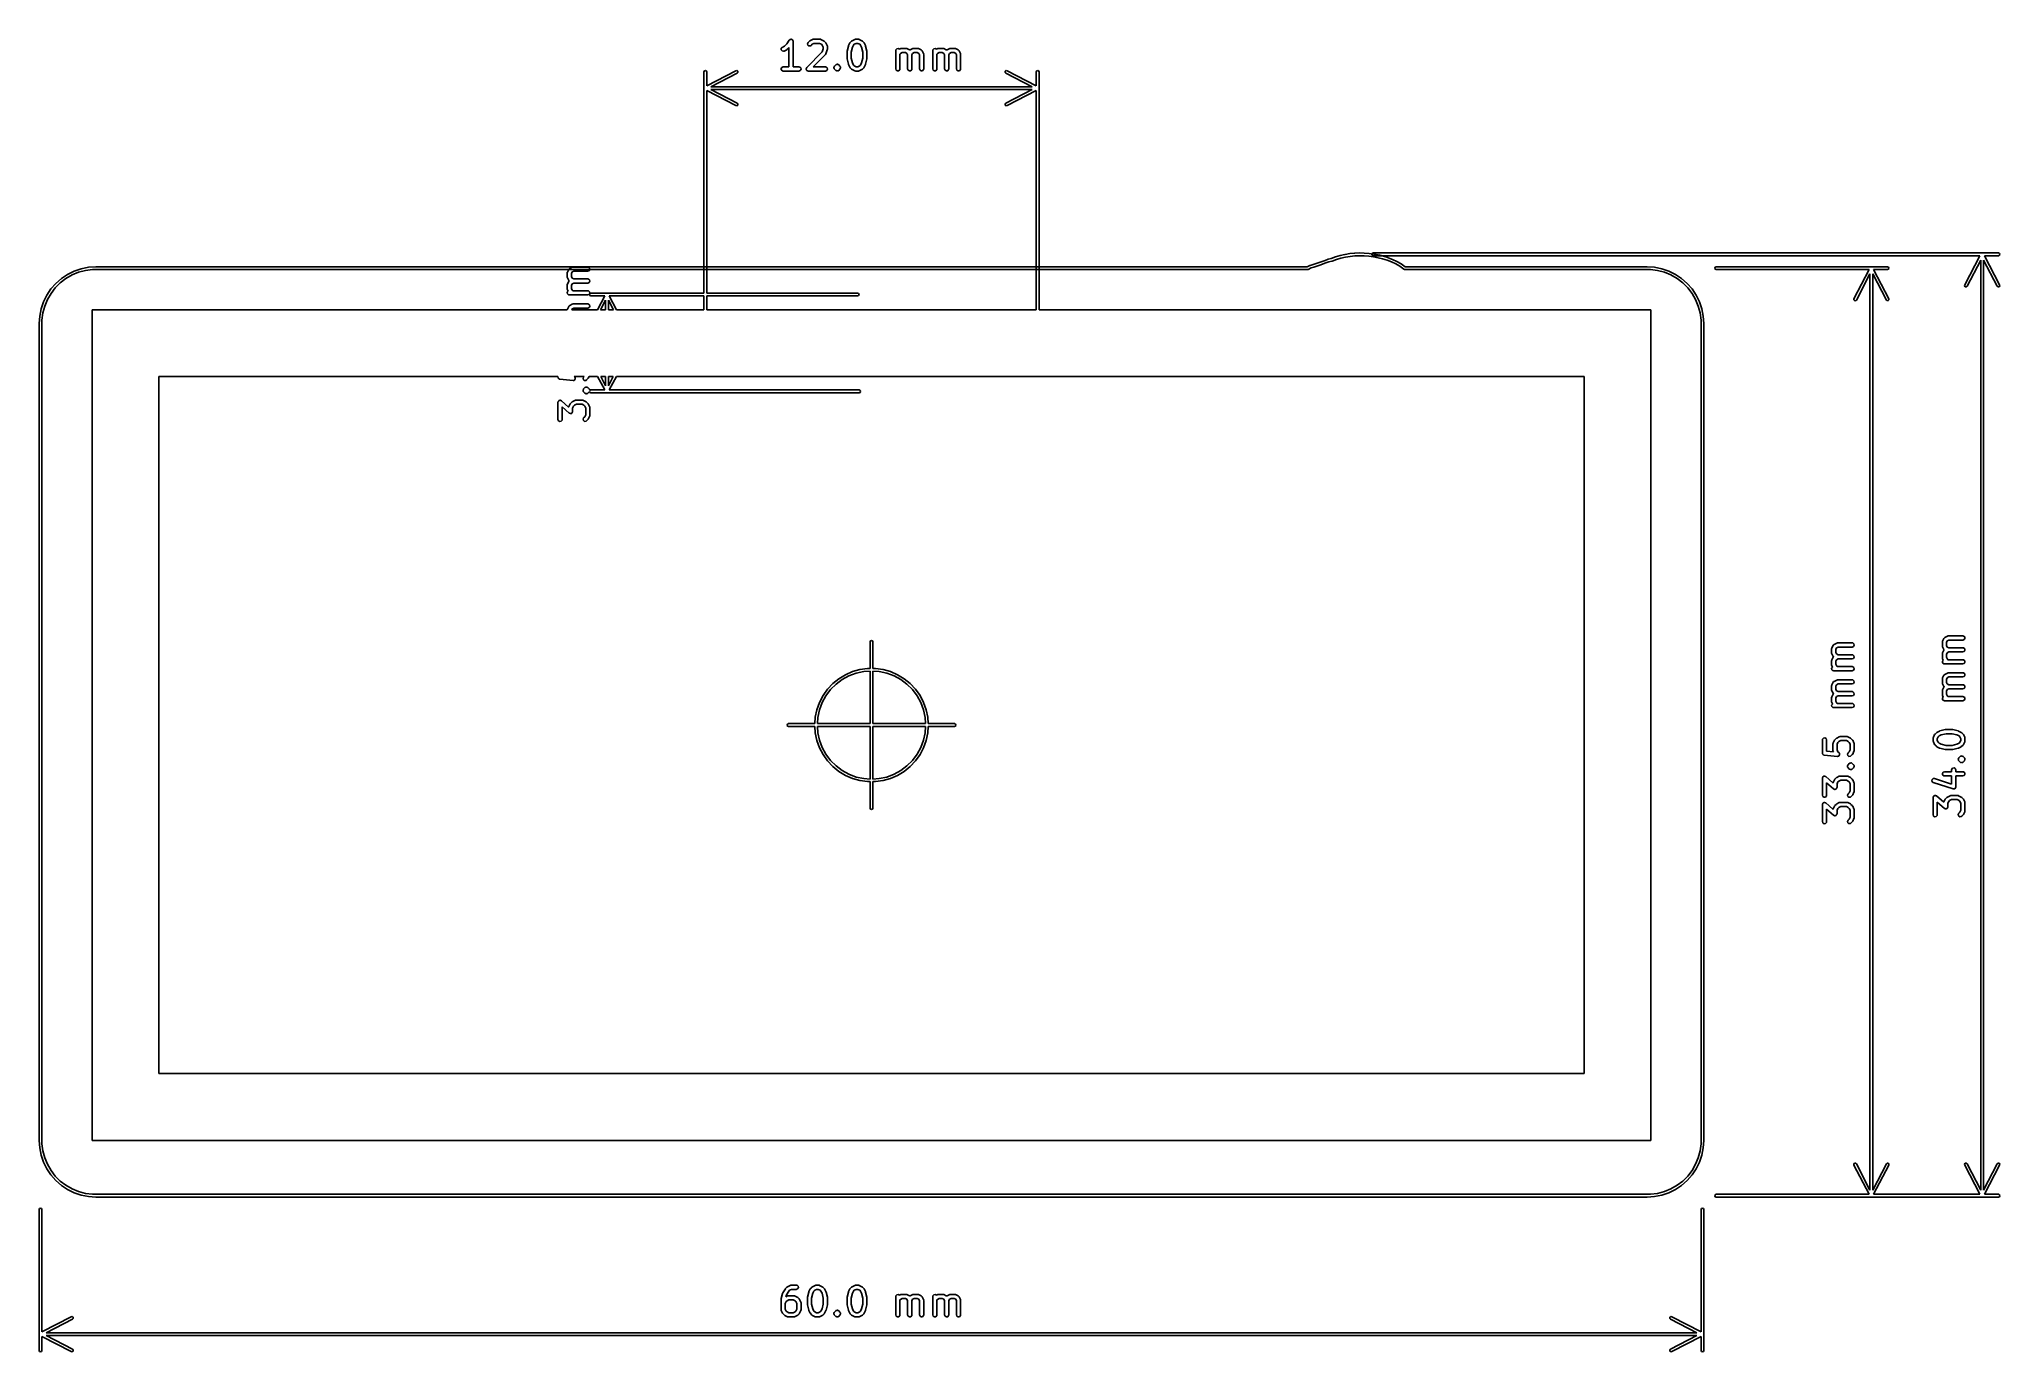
# Model space of a CAD drawing. Extents: x 3.94 to 6.72, y -4.16 to -2.29.
import ezdxf

# ---------------------------------------------------------------- set-up
doc = ezdxf.new("R2010")
doc.units = 0
doc.header["$MEASUREMENT"] = 0
doc.layers.add('BLACK', color=7, linetype='CONTINUOUS')

msp = doc.modelspace()

# ---------------------------------------------------------------- linework, layer by layer
at = {"layer": 'BLACK', "linetype": 'CONTINUOUS'}
for p, q in [((4.9897, -2.3076), (4.9898, -2.3055)), ((4.9909, -2.3092), (4.9897, -2.3076)), ((4.9898, -2.3055), (4.9912, -2.3041)), ((4.9928, -2.3096), (4.9909, -2.3092)), ((4.9912, -2.3041), (4.9945, -2.3024)), ((4.9938, -2.3094), (4.9928, -2.3096)), ((4.9976, -2.3075), (4.9938, -2.3094)), ((4.9945, -2.3024), (4.9977, -2.2992)), ((4.9983, -2.3069), (4.9976, -2.3074)), ((4.9976, -2.3074), (4.9976, -2.3075)), ((4.9977, -2.2992), (5.0013, -2.2938)), ((5.0008, -2.3045), (4.9983, -2.3069)), ((5.0008, -2.3319), (5.0008, -2.3045)), ((5.0013, -2.2938), (5.002, -2.2931)), ((5.002, -2.2931), (5.0022, -2.293)), ((5.0022, -2.293), (5.0023, -2.2929)), ((5.0023, -2.2929), (5.0031, -2.2928)), ((5.0031, -2.2928), (5.0039, -2.2925)), ((5.0039, -2.2925), (5.0041, -2.2926)), ((5.0041, -2.2926), (5.0043, -2.2926)), ((5.0043, -2.2926), (5.005, -2.293)), ((5.005, -2.293), (5.0058, -2.2933)), ((5.0058, -2.2933), (5.0059, -2.2935)), ((5.0059, -2.2935), (5.006, -2.2936)), ((5.006, -2.2936), (5.0063, -2.2944)), ((5.0063, -2.2944), (5.0067, -2.2951)), ((5.0067, -2.2951), (5.0066, -2.2953)), ((5.0066, -2.2953), (5.0067, -2.2955)), ((5.0067, -2.2955), (5.0067, -2.3319)), ((5.026, -2.3327), (5.048, -2.3107)), ((5.0271, -2.299), (5.0279, -2.2971)), ((5.0276, -2.3009), (5.0271, -2.299)), ((5.0292, -2.3021), (5.0276, -2.3009)), ((5.0279, -2.2971), (5.0298, -2.2953)), ((5.0312, -2.3019), (5.0292, -2.3021)), ((5.0298, -2.2953), (5.0305, -2.2947)), ((5.0305, -2.2947), (5.0306, -2.2947)), ((5.0306, -2.2947), (5.0343, -2.2928)), ((5.0321, -2.3013), (5.0312, -2.3019)), ((5.0336, -2.2998), (5.0321, -2.3013)), ((5.0363, -2.2984), (5.0336, -2.2998)), ((5.0343, -2.2928), (5.0353, -2.2925)), ((5.0353, -2.2925), (5.0355, -2.2926)), ((5.0355, -2.2926), (5.0356, -2.2925)), ((5.0356, -2.2925), (5.045, -2.2925)), ((5.0443, -2.2984), (5.0363, -2.2984)), ((5.047, -2.2998), (5.0443, -2.2984)), ((5.045, -2.2925), (5.046, -2.2927)), ((5.046, -2.2927), (5.0461, -2.2928)), ((5.0461, -2.2928), (5.0463, -2.2928)), ((5.0463, -2.2928), (5.0501, -2.2947)), ((5.0482, -2.301), (5.047, -2.2998)), ((5.048, -2.3107), (5.0495, -2.3062)), ((5.0495, -2.3037), (5.0482, -2.301)), ((5.0495, -2.3062), (5.0495, -2.3037)), ((5.0501, -2.2947), (5.0508, -2.2952)), ((5.0508, -2.2952), (5.0508, -2.2953)), ((5.0508, -2.2953), (5.0527, -2.2971)), ((5.0527, -2.2971), (5.0532, -2.2978)), ((5.0532, -2.2978), (5.0533, -2.2979)), ((5.0533, -2.2979), (5.0551, -2.3016)), ((5.0553, -2.3076), (5.0534, -2.3133)), ((5.0551, -2.3016), (5.0554, -2.3026)), ((5.0554, -2.3067), (5.0553, -2.3076)), ((5.0553, -2.3076), (5.0553, -2.3076)), ((5.0554, -2.3026), (5.0554, -2.3028)), ((5.0554, -2.3028), (5.0554, -2.303)), ((5.0554, -2.303), (5.0554, -2.3067)), ((5.0833, -2.3105), (5.0834, -2.3099)), ((5.0833, -2.3198), (5.0833, -2.3105)), ((5.0834, -2.3097), (5.0852, -2.3022)), ((5.0834, -2.3099), (5.0834, -2.3097)), ((5.0852, -2.3022), (5.0855, -2.3018)), ((5.0855, -2.3016), (5.0873, -2.2979)), ((5.0855, -2.3018), (5.0855, -2.3016)), ((5.0873, -2.2979), (5.0879, -2.2972)), ((5.0879, -2.2971), (5.0898, -2.2953)), ((5.0879, -2.2972), (5.0879, -2.2971)), ((5.0909, -2.304), (5.0892, -2.3108)), ((5.0892, -2.3108), (5.0892, -2.3195)), ((5.0898, -2.2953), (5.0905, -2.2947)), ((5.0905, -2.2947), (5.0943, -2.2928)), ((5.0905, -2.2947), (5.0905, -2.2947)), ((5.0924, -2.301), (5.0909, -2.304)), ((5.0936, -2.2998), (5.0924, -2.301)), ((5.0963, -2.2984), (5.0936, -2.2998)), ((5.0943, -2.2928), (5.0953, -2.2925)), ((5.0953, -2.2925), (5.0954, -2.2926)), ((5.0954, -2.2926), (5.0956, -2.2925)), ((5.0956, -2.2925), (5.0994, -2.2925)), ((5.0987, -2.2984), (5.0963, -2.2984)), ((5.1014, -2.2998), (5.0987, -2.2984)), ((5.0994, -2.2925), (5.1004, -2.2927)), ((5.1004, -2.2927), (5.1005, -2.2928)), ((5.1005, -2.2928), (5.1007, -2.2928)), ((5.1007, -2.2928), (5.1044, -2.2947)), ((5.1026, -2.301), (5.1014, -2.2998)), ((5.1041, -2.304), (5.1026, -2.301)), ((5.1058, -2.3108), (5.1041, -2.304)), ((5.1044, -2.2947), (5.1051, -2.2952)), ((5.1051, -2.2952), (5.1052, -2.2953)), ((5.1052, -2.2953), (5.1071, -2.2971)), ((5.1058, -2.3195), (5.1058, -2.3108)), ((5.1071, -2.2971), (5.1076, -2.2978)), ((5.1076, -2.2978), (5.1076, -2.2979)), ((5.1076, -2.2979), (5.1095, -2.3016)), ((5.1095, -2.3016), (5.1096, -2.3021)), ((5.1096, -2.3021), (5.1097, -2.3022)), ((5.1097, -2.3022), (5.1116, -2.3097)), ((5.1116, -2.3097), (5.1116, -2.3103)), ((5.1116, -2.3103), (5.1117, -2.3105)), ((5.1117, -2.3105), (5.1117, -2.3198)), ((5.1527, -2.3086), (5.1528, -2.3076)), ((5.1527, -2.3348), (5.1527, -2.3086)), ((5.1528, -2.3076), (5.1541, -2.306)), ((5.1541, -2.306), (5.1561, -2.3057)), ((5.1561, -2.3057), (5.1579, -2.3067)), ((5.1579, -2.3067), (5.158, -2.3069)), ((5.158, -2.3069), (5.1599, -2.3059)), ((5.1592, -2.3129), (5.1586, -2.3136)), ((5.1619, -2.3115), (5.1592, -2.3129)), ((5.1599, -2.3059), (5.1609, -2.3057)), ((5.1609, -2.3057), (5.1611, -2.3057)), ((5.1611, -2.3057), (5.1612, -2.3056)), ((5.1612, -2.3056), (5.1669, -2.3056)), ((5.1662, -2.3115), (5.1619, -2.3115)), ((5.1684, -2.3127), (5.1662, -2.3115)), ((5.1669, -2.3056), (5.1679, -2.3058)), ((5.1679, -2.3058), (5.168, -2.3059)), ((5.168, -2.3059), (5.1682, -2.3059)), ((5.1682, -2.3059), (5.1719, -2.3078)), ((5.1695, -2.3149), (5.1684, -2.3127)), ((5.1719, -2.3078), (5.1725, -2.3082)), ((5.1725, -2.3082), (5.1727, -2.3081)), ((5.1727, -2.3081), (5.173, -2.3078)), ((5.173, -2.3078), (5.1768, -2.3059)), ((5.1766, -2.3127), (5.1754, -2.3149)), ((5.1788, -2.3115), (5.1766, -2.3127)), ((5.1768, -2.3059), (5.1778, -2.3057)), ((5.1778, -2.3057), (5.1779, -2.3057)), ((5.1779, -2.3057), (5.1781, -2.3056)), ((5.1781, -2.3056), (5.1837, -2.3056)), ((5.183, -2.3115), (5.1788, -2.3115)), ((5.1853, -2.3127), (5.183, -2.3115)), ((5.1837, -2.3056), (5.1847, -2.3058)), ((5.1847, -2.3058), (5.1849, -2.3059)), ((5.1849, -2.3059), (5.185, -2.3059)), ((5.185, -2.3059), (5.1888, -2.3078)), ((5.1864, -2.3149), (5.1853, -2.3127)), ((5.1888, -2.3078), (5.1896, -2.3084)), ((5.1896, -2.3084), (5.1898, -2.3088)), ((5.1898, -2.3088), (5.1901, -2.3091)), ((5.1901, -2.3091), (5.192, -2.3129)), ((5.192, -2.3129), (5.1923, -2.3139)), ((5.2051, -2.3086), (5.2053, -2.3076)), ((5.2051, -2.3348), (5.2051, -2.3086)), ((5.2053, -2.3076), (5.2066, -2.306)), ((5.2066, -2.306), (5.2086, -2.3057)), ((5.2086, -2.3057), (5.2104, -2.3067)), ((5.2104, -2.3069), (5.2124, -2.3059)), ((5.2104, -2.3067), (5.2104, -2.3069)), ((5.2117, -2.3129), (5.2111, -2.3136)), ((5.2144, -2.3115), (5.2117, -2.3129)), ((5.2124, -2.3059), (5.2134, -2.3057)), ((5.2134, -2.3057), (5.2136, -2.3057)), ((5.2136, -2.3057), (5.2137, -2.3056)), ((5.2137, -2.3056), (5.2193, -2.3056)), ((5.2187, -2.3115), (5.2144, -2.3115)), ((5.2209, -2.3127), (5.2187, -2.3115)), ((5.2193, -2.3056), (5.2204, -2.3058)), ((5.2204, -2.3058), (5.2205, -2.3059)), ((5.2205, -2.3059), (5.2207, -2.3059)), ((5.2207, -2.3059), (5.2244, -2.3078)), ((5.222, -2.3149), (5.2209, -2.3127)), ((5.2244, -2.3078), (5.225, -2.3082)), ((5.225, -2.3082), (5.2252, -2.3081)), ((5.2252, -2.3081), (5.2255, -2.3078)), ((5.2255, -2.3078), (5.2293, -2.3059)), ((5.229, -2.3127), (5.2279, -2.3149)), ((5.2313, -2.3115), (5.229, -2.3127)), ((5.2293, -2.3059), (5.2303, -2.3057)), ((5.2303, -2.3057), (5.2304, -2.3057)), ((5.2304, -2.3057), (5.2306, -2.3056)), ((5.2306, -2.3056), (5.2362, -2.3056)), ((5.2355, -2.3115), (5.2313, -2.3115)), ((5.2378, -2.3127), (5.2355, -2.3115)), ((5.2362, -2.3056), (5.2372, -2.3058)), ((5.2372, -2.3058), (5.2374, -2.3059)), ((5.2374, -2.3059), (5.2375, -2.3059)), ((5.2375, -2.3059), (5.2413, -2.3078)), ((5.2389, -2.3149), (5.2378, -2.3127)), ((5.2413, -2.3078), (5.2421, -2.3084)), ((5.2421, -2.3084), (5.2423, -2.3088)), ((5.2423, -2.3088), (5.2426, -2.3091)), ((5.2426, -2.3091), (5.2445, -2.3129)), ((5.2445, -2.3129), (5.2448, -2.3139)), ((4.8799, -2.3391), (4.8805, -2.3377)), ((4.8799, -2.6535), (4.8799, -2.3391)), ((4.8805, -2.3377), (4.8819, -2.3371)), ((4.8819, -2.3371), (4.8833, -2.3377)), ((4.8833, -2.3377), (4.8839, -2.3391)), ((4.8839, -2.359), (4.9253, -2.3374)), ((4.8839, -2.3391), (4.8839, -2.359)), ((4.9271, -2.3409), (4.8899, -2.3602)), ((4.9253, -2.3374), (4.9268, -2.3372)), ((4.9268, -2.3372), (4.928, -2.3382)), ((4.9281, -2.3397), (4.9271, -2.3409)), ((4.928, -2.3382), (4.9281, -2.3397)), ((4.9896, -2.3343), (4.9906, -2.3326)), ((4.9899, -2.3363), (4.9896, -2.3343)), ((4.9915, -2.3376), (4.9899, -2.3363)), ((4.9906, -2.3326), (4.9925, -2.3319)), ((4.9925, -2.3378), (4.9915, -2.3376)), ((4.9925, -2.3319), (5.0008, -2.3319)), ((5.015, -2.3378), (4.9925, -2.3378)), ((5.0067, -2.3319), (5.015, -2.3319)), ((5.015, -2.3319), (5.016, -2.3321)), ((5.0169, -2.3371), (5.015, -2.3378)), ((5.016, -2.3321), (5.0176, -2.3334)), ((5.0179, -2.3353), (5.0169, -2.3371)), ((5.0176, -2.3334), (5.0179, -2.3353)), ((5.0252, -2.3343), (5.0257, -2.3336)), ((5.0252, -2.3345), (5.0252, -2.3343)), ((5.0252, -2.3346), (5.0252, -2.3345)), ((5.0254, -2.3354), (5.0252, -2.3346)), ((5.0256, -2.3363), (5.0254, -2.3354)), ((5.0257, -2.3364), (5.0256, -2.3363)), ((5.0257, -2.3336), (5.026, -2.3327)), ((5.0257, -2.3365), (5.0257, -2.3364)), ((5.0264, -2.337), (5.0257, -2.3365)), ((5.0271, -2.3376), (5.0264, -2.337)), ((5.0273, -2.3376), (5.0271, -2.3376)), ((5.0274, -2.3377), (5.0273, -2.3376)), ((5.0275, -2.3377), (5.0274, -2.3377)), ((5.0281, -2.3378), (5.0275, -2.3377)), ((5.0525, -2.3378), (5.0281, -2.3378)), ((5.0527, -2.3144), (5.0353, -2.3319)), ((5.0353, -2.3319), (5.0525, -2.3319)), ((5.0525, -2.3319), (5.0535, -2.3321)), ((5.0544, -2.3371), (5.0525, -2.3378)), ((5.0528, -2.3143), (5.0527, -2.3144)), ((5.0529, -2.3142), (5.0528, -2.3143)), ((5.0534, -2.3133), (5.0529, -2.3142)), ((5.0535, -2.3321), (5.0551, -2.3334)), ((5.0554, -2.3353), (5.0544, -2.3371)), ((5.0551, -2.3334), (5.0554, -2.3353)), ((5.0646, -2.3322), (5.0651, -2.3316)), ((5.0647, -2.3325), (5.0646, -2.3322)), ((5.0646, -2.3327), (5.0647, -2.3325)), ((5.0647, -2.3334), (5.0646, -2.3327)), ((5.0648, -2.3342), (5.0647, -2.3334)), ((5.065, -2.3345), (5.0648, -2.3342)), ((5.0651, -2.3347), (5.065, -2.3345)), ((5.0651, -2.3316), (5.0654, -2.3309)), ((5.0652, -2.3347), (5.0651, -2.3347)), ((5.0654, -2.335), (5.0652, -2.3347)), ((5.0654, -2.3309), (5.0673, -2.329)), ((5.0673, -2.3369), (5.0654, -2.335)), ((5.0673, -2.329), (5.0676, -2.3288)), ((5.068, -2.3372), (5.0673, -2.3369)), ((5.0676, -2.3288), (5.0677, -2.3287)), ((5.0677, -2.3287), (5.0678, -2.3286)), ((5.0678, -2.3286), (5.0679, -2.3285)), ((5.0678, -2.3286), (5.0678, -2.3286)), ((5.0679, -2.3285), (5.068, -2.3285)), ((5.068, -2.3285), (5.0681, -2.3284)), ((5.0686, -2.3377), (5.068, -2.3372)), ((5.0681, -2.3284), (5.0689, -2.3283)), ((5.0687, -2.3377), (5.0686, -2.3377)), ((5.0689, -2.3377), (5.0687, -2.3377)), ((5.0689, -2.3283), (5.0696, -2.3281)), ((5.069, -2.3377), (5.0689, -2.3377)), ((5.0691, -2.3378), (5.069, -2.3377)), ((5.0698, -2.3376), (5.0691, -2.3378)), ((5.0696, -2.3281), (5.0697, -2.3282)), ((5.0697, -2.3282), (5.0699, -2.3282)), ((5.0706, -2.3375), (5.0698, -2.3376)), ((5.0699, -2.3282), (5.07, -2.3282)), ((5.07, -2.3282), (5.0701, -2.3282)), ((5.0701, -2.3282), (5.0708, -2.3287)), ((5.0708, -2.3374), (5.0706, -2.3375)), ((5.0708, -2.3287), (5.0715, -2.329)), ((5.0709, -2.3373), (5.0708, -2.3374)), ((5.0708, -2.3374), (5.0708, -2.3374)), ((5.0711, -2.3373), (5.0709, -2.3373)), ((5.0709, -2.3373), (5.0709, -2.3373)), ((5.0715, -2.3369), (5.0711, -2.3371)), ((5.0711, -2.3371), (5.0711, -2.3373)), ((5.0715, -2.329), (5.0733, -2.3309)), ((5.0733, -2.335), (5.0715, -2.3369)), ((5.0733, -2.3309), (5.0736, -2.3312)), ((5.0737, -2.3344), (5.0733, -2.335)), ((5.0736, -2.3312), (5.0737, -2.3313)), ((5.0737, -2.3313), (5.0737, -2.3314)), ((5.0737, -2.3314), (5.0739, -2.3317)), ((5.0741, -2.3337), (5.0737, -2.3344)), ((5.0739, -2.3317), (5.074, -2.3325)), ((5.074, -2.3325), (5.0742, -2.3332)), ((5.0742, -2.3332), (5.0741, -2.3335)), ((5.0741, -2.3335), (5.0741, -2.3337)), ((5.0833, -2.32), (5.0833, -2.3198)), ((5.0834, -2.3206), (5.0833, -2.32)), ((5.0852, -2.3281), (5.0834, -2.3206)), ((5.0853, -2.3282), (5.0852, -2.3281)), ((5.0855, -2.3287), (5.0853, -2.3282)), ((5.0873, -2.3324), (5.0855, -2.3287)), ((5.0874, -2.3325), (5.0873, -2.3324)), ((5.0879, -2.3332), (5.0874, -2.3325)), ((5.0898, -2.335), (5.0879, -2.3332)), ((5.0892, -2.3195), (5.0909, -2.3263)), ((5.0898, -2.3351), (5.0898, -2.335)), ((5.0905, -2.3356), (5.0898, -2.3351)), ((5.0943, -2.3375), (5.0905, -2.3356)), ((5.0909, -2.3263), (5.0924, -2.3293)), ((5.0924, -2.3293), (5.0936, -2.3305)), ((5.0936, -2.3305), (5.0963, -2.3319)), ((5.0945, -2.3375), (5.0943, -2.3375)), ((5.0946, -2.3376), (5.0945, -2.3375)), ((5.0956, -2.3378), (5.0946, -2.3376)), ((5.0994, -2.3378), (5.0956, -2.3378)), ((5.0963, -2.3319), (5.0987, -2.3319)), ((5.0987, -2.3319), (5.1014, -2.3305)), ((5.0995, -2.3377), (5.0994, -2.3378)), ((5.0997, -2.3378), (5.0995, -2.3377)), ((5.1007, -2.3375), (5.0997, -2.3378)), ((5.1044, -2.3356), (5.1007, -2.3375)), ((5.1014, -2.3305), (5.1026, -2.3293)), ((5.1026, -2.3293), (5.1041, -2.3263)), ((5.1041, -2.3263), (5.1058, -2.3195)), ((5.1045, -2.3356), (5.1044, -2.3356)), ((5.1052, -2.335), (5.1045, -2.3356)), ((5.1071, -2.3332), (5.1052, -2.335)), ((5.1076, -2.3324), (5.1071, -2.3331)), ((5.1071, -2.3331), (5.1071, -2.3332)), ((5.1095, -2.3287), (5.1076, -2.3324)), ((5.1097, -2.3281), (5.1095, -2.3285)), ((5.1095, -2.3285), (5.1095, -2.3287)), ((5.1116, -2.3206), (5.1097, -2.3281)), ((5.1117, -2.3198), (5.1116, -2.3204)), ((5.1116, -2.3204), (5.1116, -2.3206)), ((5.1533, -2.3367), (5.1527, -2.3348)), ((5.1551, -2.3377), (5.1533, -2.3367)), ((5.1571, -2.3374), (5.1551, -2.3377)), ((5.1584, -2.3358), (5.1571, -2.3374)), ((5.1586, -2.3348), (5.1584, -2.3358)), ((5.1586, -2.3136), (5.1586, -2.3348)), ((5.1695, -2.3348), (5.1695, -2.3149)), ((5.1702, -2.3367), (5.1695, -2.3348)), ((5.172, -2.3377), (5.1702, -2.3367)), ((5.174, -2.3374), (5.172, -2.3377)), ((5.1753, -2.3358), (5.174, -2.3374)), ((5.1754, -2.3348), (5.1753, -2.3358)), ((5.1754, -2.3149), (5.1754, -2.3348)), ((5.1864, -2.3348), (5.1864, -2.3149)), ((5.1871, -2.3367), (5.1864, -2.3348)), ((5.1888, -2.3377), (5.1871, -2.3367)), ((5.1908, -2.3374), (5.1888, -2.3377)), ((5.1921, -2.3358), (5.1908, -2.3374)), ((5.1923, -2.3348), (5.1921, -2.3358)), ((5.1923, -2.3139), (5.1922, -2.314)), ((5.1922, -2.314), (5.1923, -2.3142)), ((5.1923, -2.3142), (5.1923, -2.3348)), ((5.2058, -2.3367), (5.2051, -2.3348)), ((5.2076, -2.3377), (5.2058, -2.3367)), ((5.2096, -2.3374), (5.2076, -2.3377)), ((5.2109, -2.3358), (5.2096, -2.3374)), ((5.2111, -2.3348), (5.2109, -2.3358)), ((5.2111, -2.3136), (5.2111, -2.3348)), ((5.222, -2.3348), (5.222, -2.3149)), ((5.2227, -2.3367), (5.222, -2.3348)), ((5.2245, -2.3377), (5.2227, -2.3367)), ((5.2264, -2.3374), (5.2245, -2.3377)), ((5.2277, -2.3358), (5.2264, -2.3374)), ((5.2279, -2.3348), (5.2277, -2.3358)), ((5.2279, -2.3149), (5.2279, -2.3348)), ((5.2389, -2.3348), (5.2389, -2.3149)), ((5.2396, -2.3367), (5.2389, -2.3348)), ((5.2413, -2.3377), (5.2396, -2.3367)), ((5.2433, -2.3374), (5.2413, -2.3377)), ((5.2446, -2.3358), (5.2433, -2.3374)), ((5.2448, -2.3348), (5.2446, -2.3358)), ((5.2448, -2.3139), (5.2447, -2.314)), ((5.2447, -2.314), (5.2448, -2.3142)), ((5.2448, -2.3142), (5.2448, -2.3348)), ((5.3081, -2.3397), (5.3082, -2.3382)), ((5.3091, -2.3409), (5.3081, -2.3397)), ((5.3082, -2.3382), (5.3094, -2.3372)), ((5.3463, -2.3602), (5.3091, -2.3409)), ((5.3094, -2.3372), (5.3109, -2.3374)), ((5.3109, -2.3374), (5.3524, -2.359)), ((5.3524, -2.3391), (5.3529, -2.3377)), ((5.3524, -2.359), (5.3524, -2.3391)), ((5.3529, -2.3377), (5.3543, -2.3371)), ((5.3543, -2.3371), (5.3557, -2.3377)), ((5.3557, -2.3377), (5.3563, -2.3391)), ((5.3563, -2.3391), (5.3563, -2.6772)), ((4.9253, -2.387), (4.8839, -2.3654)), ((4.8839, -2.3654), (4.8839, -2.6535)), ((4.8899, -2.3602), (5.3463, -2.3602)), ((4.8899, -2.3642), (4.9271, -2.3835)), ((5.3463, -2.3642), (4.8899, -2.3642)), ((5.3091, -2.3835), (5.3463, -2.3642)), ((5.3524, -2.3654), (5.3109, -2.387)), ((5.3524, -2.6772), (5.3524, -2.3654)), ((4.9268, -2.3872), (4.9253, -2.387)), ((4.928, -2.3862), (4.9268, -2.3872)), ((4.9271, -2.3835), (4.9281, -2.3847)), ((4.9281, -2.3847), (4.928, -2.3862)), ((5.3081, -2.3847), (5.3091, -2.3835)), ((5.3082, -2.3862), (5.3081, -2.3847)), ((5.3094, -2.3872), (5.3082, -2.3862)), ((5.3109, -2.387), (5.3094, -2.3872)), ((3.9849, -2.6223), (3.9949, -2.6189)), ((3.9949, -2.6189), (4.0052, -2.6168)), ((4.0052, -2.6168), (4.0157, -2.6161)), ((4.0157, -2.6161), (5.7374, -2.6161)), ((4.6877, -2.62), (4.6884, -2.6192)), ((4.6884, -2.6192), (4.6888, -2.619)), ((4.6888, -2.619), (4.6891, -2.6187)), ((4.6891, -2.6187), (4.6928, -2.6168)), ((4.6928, -2.6168), (4.6938, -2.6165)), ((4.6938, -2.6165), (4.694, -2.6165)), ((4.694, -2.6165), (4.6941, -2.6165)), ((4.6941, -2.6165), (4.7148, -2.6165)), ((4.7148, -2.6165), (4.7158, -2.6166)), ((4.7158, -2.6166), (4.7173, -2.6179)), ((4.7173, -2.6179), (4.7177, -2.6199)), ((5.7374, -2.6161), (5.7413, -2.6142)), ((5.7429, -2.6178), (5.7387, -2.6199)), ((5.7413, -2.6142), (5.7414, -2.6142)), ((5.7414, -2.6142), (5.7416, -2.6141)), ((5.7416, -2.6141), (5.7458, -2.6128)), ((5.747, -2.6166), (5.7429, -2.6178)), ((5.7458, -2.6128), (5.7501, -2.6114)), ((5.7513, -2.6152), (5.747, -2.6166)), ((5.747, -2.6166), (5.747, -2.6166)), ((5.747, -2.6166), (5.747, -2.6166)), ((5.7501, -2.6114), (5.7543, -2.61)), ((5.7556, -2.6137), (5.7513, -2.6151)), ((5.7513, -2.6151), (5.7513, -2.6151)), ((5.7513, -2.6151), (5.7513, -2.6152)), ((5.7543, -2.61), (5.7628, -2.607)), ((5.7641, -2.6107), (5.7556, -2.6137)), ((5.7556, -2.6137), (5.7556, -2.6137)), ((5.7556, -2.6137), (5.7556, -2.6137)), ((5.7628, -2.607), (5.7671, -2.6055)), ((5.7628, -2.607), (5.7628, -2.607)), ((5.7628, -2.607), (5.7628, -2.607)), ((5.7683, -2.6093), (5.7641, -2.6107)), ((5.7671, -2.6055), (5.7714, -2.6042)), ((5.7671, -2.6055), (5.7671, -2.6055)), ((5.7671, -2.6055), (5.7671, -2.6055)), ((5.7726, -2.6079), (5.7683, -2.6093)), ((5.7714, -2.6042), (5.7777, -2.6019)), ((5.7727, -2.6079), (5.7726, -2.6079)), ((5.7726, -2.6079), (5.7726, -2.6079)), ((5.779, -2.6057), (5.7727, -2.6079)), ((5.7777, -2.6019), (5.7778, -2.6019)), ((5.7778, -2.6019), (5.7844, -2.6)), ((5.7778, -2.6019), (5.7778, -2.6019)), ((5.7854, -2.6038), (5.779, -2.6057)), ((5.7844, -2.6), (5.7844, -2.6)), ((5.7844, -2.6), (5.7845, -2.6)), ((5.7845, -2.6), (5.7911, -2.5985)), ((5.7919, -2.6024), (5.7854, -2.6038)), ((5.7911, -2.5985), (5.7912, -2.5985)), ((5.7912, -2.5985), (5.7979, -2.5974)), ((5.7912, -2.5985), (5.7912, -2.5985)), ((5.7985, -2.6013), (5.7919, -2.6024)), ((5.7979, -2.5974), (5.798, -2.5975)), ((5.798, -2.5974), (5.8048, -2.5968)), ((5.798, -2.5975), (5.798, -2.5974)), ((5.8051, -2.6007), (5.7985, -2.6013)), ((5.8048, -2.5968), (5.8049, -2.5967)), ((5.8048, -2.5968), (5.8048, -2.5968)), ((5.8049, -2.5967), (5.8116, -2.5965)), ((5.8117, -2.6004), (5.8051, -2.6007)), ((5.8116, -2.5965), (5.8117, -2.5965)), ((5.8117, -2.5965), (5.8118, -2.5965)), ((5.8184, -2.6005), (5.8117, -2.6004)), ((5.8118, -2.5965), (5.8185, -2.5966)), ((5.825, -2.601), (5.8184, -2.6005)), ((5.8185, -2.5966), (5.8186, -2.5966)), ((5.8186, -2.5966), (5.8186, -2.5966)), ((5.8186, -2.5966), (5.8254, -2.5971)), ((5.8316, -2.6019), (5.825, -2.601)), ((5.8254, -2.5971), (5.8255, -2.5971)), ((5.8255, -2.5971), (5.8255, -2.5971)), ((5.8255, -2.5971), (5.8322, -2.598)), ((5.8294, -2.5984), (5.83, -2.597)), ((5.83, -2.5998), (5.8294, -2.5984)), ((5.83, -2.597), (5.8314, -2.5965)), ((5.8314, -2.6004), (5.83, -2.5998)), ((5.8314, -2.5965), (6.7199, -2.5965)), ((6.6936, -2.6004), (5.8314, -2.6004)), ((5.8382, -2.6032), (5.8316, -2.6019)), ((5.8322, -2.598), (5.8323, -2.598)), ((5.8323, -2.598), (5.8323, -2.598)), ((5.8323, -2.598), (5.839, -2.5993)), ((5.8446, -2.6048), (5.8382, -2.6032)), ((5.839, -2.5993), (5.839, -2.5994)), ((5.839, -2.5994), (5.8391, -2.5993)), ((5.8391, -2.5993), (5.8457, -2.601)), ((5.851, -2.6069), (5.8446, -2.6048)), ((5.8457, -2.601), (5.8457, -2.6011)), ((5.8457, -2.6011), (5.8458, -2.6011)), ((5.8458, -2.6011), (5.8522, -2.6031)), ((5.8571, -2.6093), (5.851, -2.6069)), ((5.8522, -2.6031), (5.8523, -2.6032)), ((5.8523, -2.6032), (5.8523, -2.6032)), ((5.8523, -2.6032), (5.8586, -2.6056)), ((5.8632, -2.6121), (5.8571, -2.6093)), ((5.8586, -2.6056), (5.8587, -2.6057)), ((5.8587, -2.6057), (5.8587, -2.6057)), ((5.8587, -2.6057), (5.8649, -2.6085)), ((5.8689, -2.6152), (5.8632, -2.6121)), ((5.8649, -2.6085), (5.8649, -2.6086)), ((5.8649, -2.6086), (5.865, -2.6086)), ((5.865, -2.6086), (5.871, -2.6118)), ((5.8746, -2.6197), (5.8689, -2.6152)), ((5.871, -2.6118), (5.8711, -2.612)), ((5.8711, -2.612), (5.8712, -2.612)), ((5.8712, -2.612), (5.8765, -2.6161)), ((5.8752, -2.6198), (5.8746, -2.6197)), ((5.8765, -2.6161), (6.2205, -2.6161)), ((6.2205, -2.6161), (6.231, -2.6168)), ((6.231, -2.6168), (6.2414, -2.6189)), ((6.2414, -2.6189), (6.2514, -2.6223)), ((6.3169, -2.6181), (6.3175, -2.6167)), ((6.3175, -2.6195), (6.3169, -2.6181)), ((6.3175, -2.6167), (6.3189, -2.6161)), ((6.3189, -2.6201), (6.3175, -2.6195)), ((6.3189, -2.6161), (6.5625, -2.6161)), ((6.5625, -2.6161), (6.5638, -2.6167)), ((6.5638, -2.6195), (6.5625, -2.6201)), ((6.5638, -2.6167), (6.5644, -2.6181)), ((6.5644, -2.6181), (6.5638, -2.6195)), ((6.672, -2.6419), (6.6936, -2.6004)), ((6.6949, -2.6065), (6.6755, -2.6437)), ((6.6949, -3.929), (6.6949, -2.6065)), ((6.7182, -2.6437), (6.6988, -2.6065)), ((6.6988, -2.6065), (6.6988, -3.929)), ((6.7199, -2.6004), (6.7001, -2.6004)), ((6.7001, -2.6004), (6.7217, -2.6419)), ((6.7199, -2.5965), (6.7213, -2.597)), ((6.7213, -2.5998), (6.7199, -2.6004)), ((6.7213, -2.597), (6.7219, -2.5984)), ((6.7219, -2.5984), (6.7213, -2.5998)), ((3.9517, -2.6477), (3.9587, -2.6398)), ((3.9579, -2.6461), (3.9518, -2.6541)), ((3.965, -2.639), (3.9579, -2.6461)), ((3.9587, -2.6398), (3.9666, -2.6328)), ((3.973, -2.6329), (3.965, -2.639)), ((3.9666, -2.6328), (3.9754, -2.627)), ((3.9817, -2.6278), (3.973, -2.6329)), ((3.9754, -2.627), (3.9849, -2.6223)), ((3.991, -2.624), (3.9817, -2.6278)), ((4.0007, -2.6214), (3.991, -2.624)), ((4.0107, -2.6201), (4.0007, -2.6214)), ((4.0157, -2.6201), (4.0107, -2.6201)), ((5.7378, -2.6201), (4.0157, -2.6201)), ((4.6856, -2.625), (4.6857, -2.624)), ((4.6856, -2.6307), (4.6856, -2.625)), ((4.6856, -2.6308), (4.6856, -2.6307)), ((4.6856, -2.631), (4.6856, -2.6308)), ((4.6859, -2.632), (4.6856, -2.631)), ((4.6856, -2.6419), (4.6857, -2.6409)), ((4.6856, -2.6475), (4.6856, -2.6419)), ((4.6857, -2.624), (4.6858, -2.6239)), ((4.6857, -2.6409), (4.6858, -2.6408)), ((4.6858, -2.6239), (4.6859, -2.6237)), ((4.6858, -2.6408), (4.6859, -2.6406)), ((4.6859, -2.6237), (4.6877, -2.62)), ((4.6877, -2.6357), (4.6859, -2.632)), ((4.6859, -2.6406), (4.6877, -2.6368)), ((4.6881, -2.636), (4.6877, -2.6357)), ((4.6877, -2.6368), (4.6882, -2.6363)), ((4.6882, -2.6363), (4.6881, -2.636)), ((4.6926, -2.6235), (4.6915, -2.6257)), ((4.6915, -2.6257), (4.6915, -2.63)), ((4.6915, -2.63), (4.6926, -2.6322)), ((4.6926, -2.6404), (4.6915, -2.6426)), ((4.6915, -2.6426), (4.6915, -2.6468)), ((4.6915, -2.6468), (4.6928, -2.6495)), ((4.6948, -2.6224), (4.6926, -2.6235)), ((4.6926, -2.6322), (4.6948, -2.6333)), ((4.6948, -2.6392), (4.6926, -2.6404)), ((4.7148, -2.6224), (4.6948, -2.6224)), ((4.6948, -2.6333), (4.7148, -2.6333)), ((4.7148, -2.6392), (4.6948, -2.6392)), ((4.7167, -2.6217), (4.7148, -2.6224)), ((4.7148, -2.6333), (4.7158, -2.6335)), ((4.7167, -2.6386), (4.7148, -2.6392)), ((4.7158, -2.6335), (4.7173, -2.6348)), ((4.7177, -2.6199), (4.7167, -2.6217)), ((4.7177, -2.6368), (4.7167, -2.6386)), ((4.7173, -2.6348), (4.7177, -2.6368)), ((5.7382, -2.6199), (5.7378, -2.6201)), ((5.7387, -2.6199), (5.7382, -2.6199)), ((5.8758, -2.6201), (5.8752, -2.6198)), ((6.2205, -2.6201), (5.8758, -2.6201)), ((6.2255, -2.6201), (6.2205, -2.6201)), ((6.2355, -2.6214), (6.2255, -2.6201)), ((6.2452, -2.624), (6.2355, -2.6214)), ((6.2545, -2.6278), (6.2452, -2.624)), ((6.2514, -2.6223), (6.2608, -2.627)), ((6.2632, -2.6329), (6.2545, -2.6278)), ((6.2608, -2.627), (6.2696, -2.6328)), ((6.2712, -2.639), (6.2632, -2.6329)), ((6.2696, -2.6328), (6.2775, -2.6398)), ((6.2783, -2.6461), (6.2712, -2.639)), ((6.2775, -2.6398), (6.2845, -2.6477)), ((6.2844, -2.6541), (6.2783, -2.6461)), ((6.5361, -2.6201), (6.3189, -2.6201)), ((6.5145, -2.6616), (6.5361, -2.6201)), ((6.5374, -2.6262), (6.518, -2.6634)), ((6.5374, -3.929), (6.5374, -2.6262)), ((6.5607, -2.6634), (6.5413, -2.6262)), ((6.5413, -2.6262), (6.5413, -3.929)), ((6.5625, -2.6201), (6.5426, -2.6201)), ((6.5426, -2.6201), (6.5642, -2.6616)), ((6.6719, -2.6434), (6.672, -2.6419)), ((6.6729, -2.6445), (6.6719, -2.6434)), ((6.6744, -2.6447), (6.6729, -2.6445)), ((6.6755, -2.6437), (6.6744, -2.6447)), ((6.7193, -2.6447), (6.7182, -2.6437)), ((6.7208, -2.6445), (6.7193, -2.6447)), ((6.7218, -2.6434), (6.7208, -2.6445)), ((6.7217, -2.6419), (6.7218, -2.6434)), ((3.9378, -2.676), (3.9412, -2.666)), ((3.9429, -2.6721), (3.9403, -2.6818)), ((3.9412, -2.666), (3.9459, -2.6565)), ((3.9467, -2.6628), (3.9429, -2.6721)), ((3.9459, -2.6565), (3.9517, -2.6477)), ((3.9518, -2.6541), (3.9467, -2.6628)), ((4.6856, -2.6477), (4.6856, -2.6475)), ((4.6856, -2.6479), (4.6856, -2.6477)), ((4.6859, -2.6489), (4.6856, -2.6479)), ((4.6856, -2.6527), (4.6866, -2.6509)), ((4.686, -2.6546), (4.6856, -2.6527)), ((4.6868, -2.6508), (4.6859, -2.6489)), ((4.6859, -2.6762), (4.6877, -2.6725)), ((4.6875, -2.6559), (4.686, -2.6546)), ((4.6866, -2.6509), (4.6868, -2.6508)), ((4.6885, -2.6561), (4.6875, -2.6559)), ((4.6877, -2.6725), (4.6884, -2.6716)), ((4.6884, -2.6716), (4.6888, -2.6715)), ((4.7148, -2.6561), (4.6885, -2.6561)), ((4.6888, -2.6715), (4.6891, -2.6711)), ((4.6891, -2.6711), (4.6928, -2.6693)), ((4.6948, -2.6749), (4.6926, -2.676)), ((4.6928, -2.6495), (4.6935, -2.6502)), ((4.6928, -2.6693), (4.6938, -2.669)), ((4.6935, -2.6502), (4.7148, -2.6502)), ((4.6938, -2.669), (4.694, -2.669)), ((4.694, -2.669), (4.6941, -2.669)), ((4.6941, -2.669), (4.7148, -2.669)), ((4.7148, -2.6749), (4.6948, -2.6749)), ((4.7148, -2.6502), (4.7158, -2.6504)), ((4.7167, -2.6554), (4.7148, -2.6561)), ((4.7148, -2.669), (4.7158, -2.6691)), ((4.7167, -2.6742), (4.7148, -2.6749)), ((4.7158, -2.6504), (4.7173, -2.6517)), ((4.7158, -2.6691), (4.7173, -2.6704)), ((4.7177, -2.6537), (4.7167, -2.6554)), ((4.7177, -2.6724), (4.7167, -2.6742)), ((4.7171, -2.6555), (4.7176, -2.6541)), ((4.7176, -2.6569), (4.7171, -2.6555)), ((4.7173, -2.6517), (4.7177, -2.6537)), ((4.7173, -2.6704), (4.7177, -2.6724)), ((4.7176, -2.6541), (4.719, -2.6535)), ((4.719, -2.6575), (4.7176, -2.6569)), ((4.719, -2.6535), (4.8799, -2.6535)), ((4.7389, -2.6575), (4.719, -2.6575)), ((4.7286, -2.6772), (4.7389, -2.6575)), ((4.7402, -2.6636), (4.7331, -2.6772)), ((4.7402, -2.6772), (4.7402, -2.6636)), ((4.7512, -2.6772), (4.7441, -2.6636)), ((4.7441, -2.6636), (4.7441, -2.6772)), ((4.7454, -2.6575), (4.7556, -2.6772)), ((4.8799, -2.6575), (4.7454, -2.6575)), ((4.8799, -2.6772), (4.8799, -2.6575)), ((4.8839, -2.6535), (5.0984, -2.6535)), ((5.0984, -2.6575), (4.8839, -2.6575)), ((4.8839, -2.6575), (4.8839, -2.6772)), ((5.0984, -2.6535), (5.0998, -2.6541)), ((5.0998, -2.6569), (5.0984, -2.6575)), ((5.0998, -2.6541), (5.1004, -2.6555)), ((5.1004, -2.6555), (5.0998, -2.6569)), ((6.2895, -2.6628), (6.2844, -2.6541)), ((6.2845, -2.6477), (6.2904, -2.6565)), ((6.2933, -2.6721), (6.2895, -2.6628)), ((6.2904, -2.6565), (6.295, -2.666)), ((6.2959, -2.6818), (6.2933, -2.6721)), ((6.295, -2.666), (6.2984, -2.676)), ((6.5144, -2.6631), (6.5145, -2.6616)), ((6.5154, -2.6642), (6.5144, -2.6631)), ((6.5169, -2.6643), (6.5154, -2.6642)), ((6.518, -2.6634), (6.5169, -2.6643)), ((6.5619, -2.6643), (6.5607, -2.6634)), ((6.5634, -2.6642), (6.5619, -2.6643)), ((6.5643, -2.6631), (6.5634, -2.6642)), ((6.5642, -2.6616), (6.5643, -2.6631)), ((3.935, -2.6969), (3.9357, -2.6863)), ((3.935, -3.8583), (3.935, -2.6969)), ((3.9357, -2.6863), (3.9378, -2.676)), ((3.9403, -2.6818), (3.939, -2.6918)), ((3.939, -2.6918), (3.939, -2.6969)), ((3.939, -2.6969), (3.939, -3.8583)), ((4.0103, -2.772), (4.0103, -2.6772)), ((4.0103, -2.6772), (4.6856, -2.6772)), ((4.6856, -2.6772), (4.6857, -2.6765)), ((4.6857, -2.6765), (4.6858, -2.6764)), ((4.6858, -2.6764), (4.6859, -2.6762)), ((4.6926, -2.676), (4.692, -2.6772)), ((4.692, -2.6772), (4.7286, -2.6772)), ((4.7331, -2.6772), (4.7402, -2.6772)), ((4.7441, -2.6772), (4.7512, -2.6772)), ((4.7556, -2.6772), (4.8799, -2.6772)), ((4.8839, -2.6772), (5.3524, -2.6772)), ((5.3563, -2.6772), (6.2259, -2.6772)), ((6.2259, -2.6772), (6.2259, -3.8583)), ((6.2972, -2.6918), (6.2959, -2.6818)), ((6.2972, -2.6969), (6.2972, -2.6918)), ((6.2972, -3.8583), (6.2972, -2.6969)), ((6.2984, -2.676), (6.3005, -2.6863)), ((6.3005, -2.6863), (6.3012, -2.6969)), ((6.3012, -2.6969), (6.3012, -3.8583)), ((4.0103, -3.8583), (4.0103, -2.772)), ((4.6724, -2.772), (4.1052, -2.772)), ((4.1052, -2.772), (4.1052, -3.7634)), ((4.6724, -2.7732), (4.6724, -2.772)), ((4.6726, -2.7737), (4.6724, -2.7732)), ((4.6727, -2.7744), (4.6726, -2.7737)), ((4.673, -2.7747), (4.6727, -2.7744)), ((4.6731, -2.7751), (4.673, -2.7747)), ((4.6737, -2.7754), (4.6731, -2.7751)), ((4.6741, -2.7758), (4.6737, -2.7754)), ((4.6748, -2.776), (4.6741, -2.7758)), ((4.6749, -2.7761), (4.6748, -2.776)), ((4.6751, -2.7761), (4.6749, -2.776)), ((4.6749, -2.776), (4.6749, -2.7761)), ((4.6938, -2.778), (4.6751, -2.7761)), ((4.6939, -2.778), (4.6938, -2.778)), ((4.6948, -2.7777), (4.6939, -2.778)), ((4.6939, -2.778), (4.6939, -2.778)), ((4.6958, -2.7775), (4.6948, -2.7777)), ((4.7098, -2.772), (4.6953, -2.772)), ((4.6953, -2.772), (4.6962, -2.7729)), ((4.6964, -2.7766), (4.6958, -2.7774)), ((4.6958, -2.7774), (4.6958, -2.7775)), ((4.6958, -2.7775), (4.6958, -2.7775)), ((4.6962, -2.7729), (4.6968, -2.7738)), ((4.697, -2.7758), (4.6964, -2.7766)), ((4.6968, -2.7738), (4.6968, -2.7738)), ((4.6968, -2.7738), (4.6968, -2.7738)), ((4.6968, -2.7738), (4.6969, -2.7748)), ((4.6969, -2.7748), (4.697, -2.7758)), ((4.697, -2.7758), (4.697, -2.7758)), ((4.697, -2.7758), (4.697, -2.7758)), ((4.7081, -2.7748), (4.7089, -2.7729)), ((4.7086, -2.7767), (4.7081, -2.7748)), ((4.7102, -2.7779), (4.7086, -2.7767)), ((4.7089, -2.7729), (4.7098, -2.772)), ((4.7123, -2.7777), (4.7102, -2.7779)), ((4.7131, -2.7771), (4.7123, -2.7777)), ((4.715, -2.7752), (4.7131, -2.7771)), ((4.7155, -2.7745), (4.715, -2.7752)), ((4.715, -2.7752), (4.715, -2.7752)), ((4.7167, -2.772), (4.7155, -2.7745)), ((4.7288, -2.772), (4.7167, -2.772)), ((4.7389, -2.7913), (4.7288, -2.772)), ((4.7402, -2.772), (4.7333, -2.772)), ((4.7333, -2.772), (4.7402, -2.7853)), ((4.7402, -2.7853), (4.7402, -2.772)), ((4.7441, -2.7853), (4.751, -2.772)), ((4.751, -2.772), (4.7441, -2.772)), ((4.7441, -2.772), (4.7441, -2.7853)), ((4.7554, -2.772), (4.7454, -2.7913)), ((6.1311, -2.772), (4.7554, -2.772)), ((6.1311, -3.7634), (6.1311, -2.772)), ((4.6724, -2.8088), (4.6725, -2.8083)), ((4.6724, -2.8331), (4.6724, -2.8088)), ((4.6725, -2.8082), (4.6726, -2.8081)), ((4.6725, -2.8083), (4.6725, -2.8082)), ((4.6726, -2.8078), (4.6731, -2.8072)), ((4.6726, -2.8081), (4.6726, -2.8078)), ((4.6731, -2.8072), (4.6735, -2.8065)), ((4.6735, -2.8065), (4.6738, -2.8064)), ((4.6738, -2.8064), (4.6739, -2.8062)), ((4.6739, -2.8062), (4.6747, -2.8061)), ((4.6747, -2.8061), (4.6754, -2.8058)), ((4.6754, -2.8058), (4.6757, -2.8059)), ((4.6757, -2.8059), (4.6759, -2.8059)), ((4.6759, -2.8059), (4.6766, -2.8063)), ((4.6766, -2.8063), (4.6773, -2.8066)), ((4.6773, -2.8066), (4.6876, -2.8155)), ((4.6877, -2.815), (4.6896, -2.8112)), ((4.6896, -2.8112), (4.6901, -2.8105)), ((4.6901, -2.8105), (4.6902, -2.8104)), ((4.6902, -2.8104), (4.692, -2.8086)), ((4.692, -2.8086), (4.6928, -2.8081)), ((4.6928, -2.808), (4.6966, -2.8061)), ((4.6928, -2.8081), (4.6928, -2.808)), ((4.6947, -2.8143), (4.6933, -2.817)), ((4.6959, -2.8131), (4.6947, -2.8143)), ((4.6986, -2.8117), (4.6959, -2.8131)), ((4.6966, -2.8061), (4.6975, -2.8058)), ((4.6975, -2.8058), (4.6977, -2.8059)), ((4.6977, -2.8059), (4.6979, -2.8058)), ((4.6979, -2.8058), (4.7073, -2.8058)), ((4.7066, -2.8117), (4.6986, -2.8117)), ((4.7093, -2.8131), (4.7066, -2.8117)), ((4.7073, -2.8058), (4.7083, -2.806)), ((4.7081, -2.7914), (4.7082, -2.7913)), ((4.7081, -2.7915), (4.7081, -2.7914)), ((4.7081, -2.7916), (4.7081, -2.7915)), ((4.7083, -2.7924), (4.7081, -2.7916)), ((4.7082, -2.7911), (4.7086, -2.7905)), ((4.7082, -2.7913), (4.7082, -2.7911)), ((4.7083, -2.7931), (4.7083, -2.7924)), ((4.7084, -2.7933), (4.7083, -2.7931)), ((4.7083, -2.806), (4.7084, -2.8061)), ((4.7084, -2.7934), (4.7084, -2.7933)), ((4.7085, -2.7935), (4.7084, -2.7934)), ((4.7084, -2.8061), (4.7086, -2.8061)), ((4.7086, -2.7935), (4.7085, -2.7935)), ((4.7086, -2.7905), (4.7089, -2.7898)), ((4.7086, -2.7936), (4.7086, -2.7935)), ((4.7087, -2.7937), (4.7086, -2.7936)), ((4.7086, -2.8061), (4.7123, -2.808)), ((4.7089, -2.794), (4.7087, -2.7937)), ((4.7089, -2.7898), (4.7108, -2.7879)), ((4.7108, -2.7959), (4.7089, -2.794)), ((4.7105, -2.8143), (4.7093, -2.8131)), ((4.7118, -2.817), (4.7105, -2.8143)), ((4.7108, -2.7879), (4.7111, -2.7877)), ((4.7115, -2.7962), (4.7108, -2.7959)), ((4.7111, -2.7877), (4.7112, -2.7876)), ((4.7112, -2.7876), (4.7113, -2.7876)), ((4.7113, -2.7876), (4.7116, -2.7874)), ((4.7121, -2.7966), (4.7115, -2.7962)), ((4.7116, -2.7874), (4.7124, -2.7873)), ((4.7124, -2.7966), (4.7121, -2.7966)), ((4.7123, -2.808), (4.713, -2.8085)), ((4.7124, -2.7873), (4.7131, -2.7871)), ((4.7126, -2.7967), (4.7124, -2.7966)), ((4.7134, -2.7965), (4.7126, -2.7967)), ((4.713, -2.8085), (4.7131, -2.8086)), ((4.7131, -2.7871), (4.7134, -2.7872)), ((4.7131, -2.8086), (4.715, -2.8104)), ((4.7134, -2.7872), (4.7136, -2.7872)), ((4.7141, -2.7965), (4.7134, -2.7965)), ((4.7136, -2.7872), (4.7143, -2.7876)), ((4.7144, -2.7962), (4.7141, -2.7965)), ((4.7143, -2.7876), (4.715, -2.7879)), ((4.7146, -2.7962), (4.7144, -2.7962)), ((4.7147, -2.7961), (4.7146, -2.7962)), ((4.715, -2.7959), (4.7147, -2.7961)), ((4.715, -2.7879), (4.7168, -2.7898)), ((4.7168, -2.794), (4.715, -2.7959)), ((4.715, -2.8104), (4.7155, -2.8112)), ((4.7155, -2.8112), (4.7155, -2.8112)), ((4.7155, -2.8112), (4.7174, -2.815)), ((4.7168, -2.7898), (4.7171, -2.7901)), ((4.7171, -2.7934), (4.7168, -2.794)), ((4.7171, -2.7901), (4.7172, -2.7902)), ((4.7176, -2.7947), (4.7171, -2.7934)), ((4.7172, -2.7902), (4.7172, -2.7903)), ((4.7172, -2.7903), (4.7172, -2.7903)), ((4.7172, -2.7903), (4.7173, -2.7904)), ((4.7173, -2.7904), (4.7173, -2.7905)), ((4.7173, -2.7905), (4.7174, -2.7907)), ((4.7174, -2.7907), (4.7175, -2.7914)), ((4.7175, -2.7914), (4.7176, -2.7919)), ((4.7176, -2.7919), (4.719, -2.7913)), ((4.7176, -2.7919), (4.7176, -2.7919)), ((4.719, -2.7953), (4.7176, -2.7947)), ((4.719, -2.7913), (4.7389, -2.7913)), ((4.7421, -2.7953), (4.719, -2.7953)), ((5.1004, -2.7953), (4.7421, -2.7953)), ((4.7454, -2.7913), (5.1004, -2.7913)), ((5.1004, -2.7913), (5.1018, -2.7919)), ((5.1018, -2.7947), (5.1004, -2.7953)), ((5.1018, -2.7919), (5.1024, -2.7933)), ((5.1024, -2.7933), (5.1018, -2.7947)), ((4.6731, -2.835), (4.6724, -2.8331)), ((4.6749, -2.8361), (4.6731, -2.835)), ((4.6769, -2.8357), (4.6749, -2.8361)), ((4.6782, -2.8342), (4.6769, -2.8357)), ((4.6783, -2.8331), (4.6782, -2.8342)), ((4.6884, -2.8241), (4.6783, -2.8153)), ((4.6783, -2.8153), (4.6783, -2.8331)), ((4.6876, -2.8153), (4.6877, -2.8151)), ((4.6876, -2.8155), (4.6876, -2.8153)), ((4.6877, -2.8151), (4.6877, -2.815)), ((4.6892, -2.8244), (4.6884, -2.8241)), ((4.6899, -2.8248), (4.6892, -2.8244)), ((4.6901, -2.8248), (4.6899, -2.8248)), ((4.6903, -2.8248), (4.6901, -2.8248)), ((4.6911, -2.8246), (4.6903, -2.8248)), ((4.6919, -2.8245), (4.6911, -2.8246)), ((4.692, -2.8243), (4.6919, -2.8245)), ((4.6922, -2.8242), (4.692, -2.8243)), ((4.6926, -2.8235), (4.6922, -2.8242)), ((4.6932, -2.8229), (4.6926, -2.8235)), ((4.6933, -2.8225), (4.6932, -2.8226)), ((4.6932, -2.8226), (4.6932, -2.8229)), ((4.6933, -2.817), (4.6933, -2.8219)), ((4.6933, -2.8219), (4.6933, -2.8223)), ((4.6933, -2.8223), (4.6933, -2.8225)), ((4.7081, -2.8329), (4.7089, -2.8311)), ((4.7086, -2.8348), (4.7081, -2.8329)), ((4.7102, -2.836), (4.7086, -2.8348)), ((4.7089, -2.8311), (4.7105, -2.8295)), ((4.7123, -2.8358), (4.7102, -2.836)), ((4.7105, -2.8295), (4.7118, -2.8268)), ((4.7118, -2.8268), (4.7118, -2.817)), ((4.7131, -2.8352), (4.7123, -2.8358)), ((4.715, -2.8334), (4.7131, -2.8352)), ((4.7155, -2.8326), (4.715, -2.8333)), ((4.715, -2.8333), (4.715, -2.8334)), ((4.7174, -2.8288), (4.7155, -2.8326)), ((4.7174, -2.815), (4.7177, -2.8159)), ((4.7175, -2.8285), (4.7174, -2.8287)), ((4.7174, -2.8287), (4.7174, -2.8288)), ((4.7177, -2.8275), (4.7175, -2.8285)), ((4.7177, -2.8159), (4.7176, -2.8161)), ((4.7176, -2.8161), (4.7177, -2.8163)), ((4.7177, -2.8163), (4.7177, -2.8275)), ((5.1161, -3.1496), (5.1167, -3.1482)), ((5.1167, -3.1482), (5.1181, -3.1476)), ((5.1181, -3.1476), (5.1195, -3.1482)), ((5.1195, -3.1482), (5.1201, -3.1496)), ((6.6403, -3.1496), (6.6405, -3.1486)), ((6.6405, -3.1486), (6.6406, -3.1485)), ((6.6406, -3.1483), (6.6425, -3.1445)), ((6.6406, -3.1485), (6.6406, -3.1483)), ((6.6425, -3.1445), (6.6431, -3.1437)), ((6.6431, -3.1437), (6.6435, -3.1435)), ((6.6435, -3.1435), (6.6438, -3.1432)), ((6.6438, -3.1432), (6.6475, -3.1413)), ((6.6473, -3.1481), (6.6462, -3.1503)), ((6.6496, -3.1469), (6.6473, -3.1481)), ((6.6475, -3.1413), (6.6485, -3.1411)), ((6.6485, -3.1411), (6.6487, -3.1411)), ((6.6487, -3.1411), (6.6489, -3.141)), ((6.6489, -3.141), (6.6695, -3.141)), ((6.6695, -3.1469), (6.6496, -3.1469)), ((6.6695, -3.141), (6.6705, -3.1412)), ((6.6714, -3.1462), (6.6695, -3.1469)), ((6.6705, -3.1412), (6.672, -3.1425)), ((6.6724, -3.1445), (6.6714, -3.1462)), ((6.672, -3.1425), (6.6724, -3.1445)), ((5.1161, -3.1872), (5.1161, -3.1496)), ((5.1201, -3.1496), (5.1201, -3.1872)), ((6.4828, -3.1594), (6.483, -3.1584)), ((6.4828, -3.1651), (6.4828, -3.1594)), ((6.4829, -3.1652), (6.4828, -3.1651)), ((6.4828, -3.1654), (6.4829, -3.1652)), ((6.4831, -3.1664), (6.4828, -3.1654)), ((6.4828, -3.1763), (6.483, -3.1753)), ((6.4828, -3.1819), (6.4828, -3.1763)), ((6.483, -3.1584), (6.4831, -3.1583)), ((6.483, -3.1753), (6.4831, -3.1752)), ((6.4831, -3.1581), (6.485, -3.1544)), ((6.4831, -3.1583), (6.4831, -3.1581)), ((6.485, -3.1701), (6.4831, -3.1664)), ((6.4831, -3.175), (6.485, -3.1713)), ((6.4831, -3.1752), (6.4831, -3.175)), ((6.485, -3.1544), (6.4856, -3.1536)), ((6.4853, -3.1704), (6.485, -3.1701)), ((6.485, -3.1713), (6.4854, -3.1707)), ((6.4854, -3.1707), (6.4853, -3.1704)), ((6.4856, -3.1536), (6.486, -3.1534)), ((6.486, -3.1534), (6.4863, -3.1531)), ((6.4863, -3.1531), (6.4901, -3.1512)), ((6.4898, -3.1579), (6.4887, -3.1601)), ((6.4887, -3.1601), (6.4887, -3.1644)), ((6.4887, -3.1644), (6.4898, -3.1666)), ((6.4898, -3.1748), (6.4887, -3.177)), ((6.4887, -3.177), (6.4887, -3.1812)), ((6.4921, -3.1568), (6.4898, -3.1579)), ((6.4898, -3.1666), (6.4921, -3.1677)), ((6.4921, -3.1737), (6.4898, -3.1748)), ((6.4901, -3.1512), (6.491, -3.1509)), ((6.491, -3.1509), (6.4912, -3.1509)), ((6.4912, -3.1509), (6.4914, -3.1509)), ((6.4914, -3.1509), (6.512, -3.1509)), ((6.512, -3.1568), (6.4921, -3.1568)), ((6.4921, -3.1677), (6.512, -3.1677)), ((6.512, -3.1737), (6.4921, -3.1737)), ((6.512, -3.1509), (6.513, -3.151)), ((6.5139, -3.1561), (6.512, -3.1568)), ((6.512, -3.1677), (6.513, -3.1679)), ((6.5139, -3.173), (6.512, -3.1737)), ((6.513, -3.151), (6.5146, -3.1523)), ((6.513, -3.1679), (6.5146, -3.1692)), ((6.5149, -3.1543), (6.5139, -3.1561)), ((6.5149, -3.1712), (6.5139, -3.173)), ((6.5146, -3.1523), (6.5149, -3.1543)), ((6.5146, -3.1692), (6.5149, -3.1712)), ((6.6403, -3.1552), (6.6403, -3.1496)), ((6.6403, -3.1554), (6.6403, -3.1552)), ((6.6403, -3.1556), (6.6403, -3.1554)), ((6.6406, -3.1566), (6.6403, -3.1556)), ((6.6403, -3.1665), (6.6405, -3.1655)), ((6.6403, -3.1721), (6.6403, -3.1665)), ((6.6403, -3.1723), (6.6403, -3.1721)), ((6.6403, -3.1724), (6.6403, -3.1723)), ((6.6406, -3.1734), (6.6403, -3.1724)), ((6.6403, -3.1772), (6.6413, -3.1755)), ((6.6405, -3.1655), (6.6406, -3.1653)), ((6.6425, -3.1603), (6.6406, -3.1566)), ((6.6406, -3.1652), (6.6425, -3.1614)), ((6.6406, -3.1653), (6.6406, -3.1652)), ((6.6416, -3.1754), (6.6406, -3.1734)), ((6.6413, -3.1755), (6.6416, -3.1754)), ((6.6428, -3.1606), (6.6425, -3.1603)), ((6.6425, -3.1614), (6.6429, -3.1608)), ((6.6429, -3.1608), (6.6428, -3.1606)), ((6.6462, -3.1503), (6.6462, -3.1545)), ((6.6462, -3.1545), (6.6473, -3.1568)), ((6.6473, -3.1649), (6.6462, -3.1672)), ((6.6462, -3.1672), (6.6462, -3.1714)), ((6.6462, -3.1714), (6.6475, -3.1741)), ((6.6473, -3.1568), (6.6496, -3.1579)), ((6.6496, -3.1638), (6.6473, -3.1649)), ((6.6475, -3.1741), (6.6482, -3.1748)), ((6.6482, -3.1748), (6.6695, -3.1748)), ((6.6496, -3.1579), (6.6695, -3.1579)), ((6.6695, -3.1638), (6.6496, -3.1638)), ((6.6695, -3.1579), (6.6705, -3.1581)), ((6.6714, -3.1631), (6.6695, -3.1638)), ((6.6695, -3.1748), (6.6705, -3.175)), ((6.6705, -3.1581), (6.672, -3.1594)), ((6.6705, -3.175), (6.672, -3.1763)), ((6.6724, -3.1614), (6.6714, -3.1631)), ((6.672, -3.1594), (6.6724, -3.1614)), ((6.672, -3.1763), (6.6724, -3.1782)), ((5.063, -3.2087), (5.0716, -3.2018)), ((5.0765, -3.203), (5.0677, -3.2095)), ((5.0716, -3.2018), (5.081, -3.1961)), ((5.0861, -3.1977), (5.0765, -3.203)), ((5.081, -3.1961), (5.0911, -3.1917)), ((5.0964, -3.1939), (5.0861, -3.1977)), ((5.0911, -3.1917), (5.1017, -3.1887)), ((5.1072, -3.1915), (5.0964, -3.1939)), ((5.1017, -3.1887), (5.1126, -3.1872)), ((5.1161, -3.1909), (5.1072, -3.1915)), ((5.1126, -3.1872), (5.1161, -3.1872)), ((5.1161, -3.2657), (5.1161, -3.1909)), ((5.1201, -3.1872), (5.1236, -3.1872)), ((5.1291, -3.1915), (5.1201, -3.1909)), ((5.1201, -3.1909), (5.1201, -3.2657)), ((5.1236, -3.1872), (5.1345, -3.1887)), ((5.1398, -3.1939), (5.1291, -3.1915)), ((5.1345, -3.1887), (5.1451, -3.1917)), ((5.1501, -3.1977), (5.1398, -3.1939)), ((5.1451, -3.1917), (5.1552, -3.1961)), ((5.1597, -3.203), (5.1501, -3.1977)), ((5.1552, -3.1961), (5.1647, -3.2018)), ((5.1685, -3.2095), (5.1597, -3.203)), ((5.1647, -3.2018), (5.1732, -3.2087)), ((6.4829, -3.1821), (6.4828, -3.1819)), ((6.4828, -3.1823), (6.4829, -3.1821)), ((6.4831, -3.1833), (6.4828, -3.1823)), ((6.4828, -3.1871), (6.4839, -3.1853)), ((6.4832, -3.189), (6.4828, -3.1871)), ((6.4841, -3.1852), (6.4831, -3.1833)), ((6.4847, -3.1903), (6.4832, -3.189)), ((6.4839, -3.1853), (6.4841, -3.1852)), ((6.4858, -3.1905), (6.4847, -3.1903)), ((6.512, -3.1905), (6.4858, -3.1905)), ((6.4863, -3.2056), (6.4901, -3.2037)), ((6.4887, -3.1812), (6.4901, -3.1839)), ((6.4901, -3.1839), (6.4907, -3.1846)), ((6.4901, -3.2037), (6.491, -3.2034)), ((6.4907, -3.1846), (6.512, -3.1846)), ((6.491, -3.2034), (6.4912, -3.2034)), ((6.4912, -3.2034), (6.4914, -3.2034)), ((6.4914, -3.2034), (6.512, -3.2034)), ((6.512, -3.1846), (6.513, -3.1848)), ((6.5139, -3.1898), (6.512, -3.1905)), ((6.512, -3.2034), (6.513, -3.2035)), ((6.513, -3.1848), (6.5146, -3.1861)), ((6.513, -3.2035), (6.5146, -3.2048)), ((6.5149, -3.1881), (6.5139, -3.1898)), ((6.5146, -3.1861), (6.5149, -3.1881)), ((6.5146, -3.2048), (6.5149, -3.2068)), ((6.6407, -3.1792), (6.6403, -3.1772)), ((6.6403, -3.2021), (6.6405, -3.2011)), ((6.6403, -3.2077), (6.6403, -3.2021)), ((6.6405, -3.2011), (6.6406, -3.201)), ((6.6406, -3.2008), (6.6425, -3.197)), ((6.6406, -3.201), (6.6406, -3.2008)), ((6.6422, -3.1805), (6.6407, -3.1792)), ((6.6432, -3.1807), (6.6422, -3.1805)), ((6.6425, -3.197), (6.6431, -3.1962)), ((6.6431, -3.1962), (6.6435, -3.196)), ((6.6695, -3.1807), (6.6432, -3.1807)), ((6.6435, -3.196), (6.6438, -3.1957)), ((6.6438, -3.1957), (6.6475, -3.1938)), ((6.6473, -3.2006), (6.6462, -3.2028)), ((6.6462, -3.2028), (6.6462, -3.207)), ((6.6496, -3.1994), (6.6473, -3.2006)), ((6.6475, -3.1938), (6.6485, -3.1935)), ((6.6485, -3.1935), (6.6487, -3.1936)), ((6.6487, -3.1936), (6.6489, -3.1935)), ((6.6489, -3.1935), (6.6695, -3.1935)), ((6.6695, -3.1994), (6.6496, -3.1994)), ((6.6714, -3.18), (6.6695, -3.1807)), ((6.6695, -3.1935), (6.6705, -3.1937)), ((6.6714, -3.1987), (6.6695, -3.1994)), ((6.6705, -3.1937), (6.672, -3.195)), ((6.6724, -3.1782), (6.6714, -3.18)), ((6.6724, -3.197), (6.6714, -3.1987)), ((6.672, -3.195), (6.6724, -3.197)), ((5.0441, -3.2356), (5.0492, -3.2258)), ((5.0534, -3.2261), (5.0481, -3.2357)), ((5.0492, -3.2258), (5.0555, -3.2168)), ((5.0599, -3.2173), (5.0534, -3.2261)), ((5.0555, -3.2168), (5.063, -3.2087)), ((5.0677, -3.2095), (5.0599, -3.2173)), ((5.1763, -3.2173), (5.1685, -3.2095)), ((5.1732, -3.2087), (5.1807, -3.2168)), ((5.1829, -3.2261), (5.1763, -3.2173)), ((5.1807, -3.2168), (5.1871, -3.2258)), ((5.1881, -3.2357), (5.1829, -3.2261)), ((5.1871, -3.2258), (5.1921, -3.2356)), ((6.4828, -3.2119), (6.483, -3.2109)), ((6.4828, -3.2176), (6.4828, -3.2119)), ((6.4829, -3.2177), (6.4828, -3.2176)), ((6.4828, -3.2179), (6.4829, -3.2177)), ((6.4831, -3.2189), (6.4828, -3.2179)), ((6.4828, -3.2288), (6.483, -3.2278)), ((6.4828, -3.2344), (6.4828, -3.2288)), ((6.483, -3.2109), (6.4831, -3.2108)), ((6.483, -3.2278), (6.4831, -3.2277)), ((6.4831, -3.2106), (6.485, -3.2069)), ((6.4831, -3.2108), (6.4831, -3.2106)), ((6.485, -3.2226), (6.4831, -3.2189)), ((6.4831, -3.2275), (6.485, -3.2237)), ((6.4831, -3.2277), (6.4831, -3.2275)), ((6.485, -3.2069), (6.4856, -3.206)), ((6.4853, -3.2229), (6.485, -3.2226)), ((6.485, -3.2237), (6.4854, -3.2232)), ((6.4854, -3.2232), (6.4853, -3.2229)), ((6.4856, -3.206), (6.486, -3.2059)), ((6.486, -3.2059), (6.4863, -3.2056)), ((6.4898, -3.2104), (6.4887, -3.2126)), ((6.4887, -3.2126), (6.4887, -3.2169)), ((6.4887, -3.2169), (6.4898, -3.2191)), ((6.4898, -3.2273), (6.4887, -3.2295)), ((6.4887, -3.2295), (6.4887, -3.2337)), ((6.4921, -3.2093), (6.4898, -3.2104)), ((6.4898, -3.2191), (6.4921, -3.2202)), ((6.4921, -3.2261), (6.4898, -3.2273)), ((6.512, -3.2093), (6.4921, -3.2093)), ((6.4921, -3.2202), (6.512, -3.2202)), ((6.512, -3.2261), (6.4921, -3.2261)), ((6.5139, -3.2086), (6.512, -3.2093)), ((6.512, -3.2202), (6.513, -3.2204)), ((6.5139, -3.2255), (6.512, -3.2261)), ((6.513, -3.2204), (6.5146, -3.2217)), ((6.5149, -3.2068), (6.5139, -3.2086)), ((6.5149, -3.2237), (6.5139, -3.2255)), ((6.5146, -3.2217), (6.5149, -3.2237)), ((6.6403, -3.2079), (6.6403, -3.2077)), ((6.6403, -3.2081), (6.6403, -3.2079)), ((6.6406, -3.209), (6.6403, -3.2081)), ((6.6403, -3.219), (6.6405, -3.218)), ((6.6403, -3.2246), (6.6403, -3.219)), ((6.6403, -3.2248), (6.6403, -3.2246)), ((6.6403, -3.2249), (6.6403, -3.2248)), ((6.6406, -3.2259), (6.6403, -3.2249)), ((6.6403, -3.2297), (6.6413, -3.228)), ((6.6407, -3.2317), (6.6403, -3.2297)), ((6.6405, -3.218), (6.6406, -3.2178)), ((6.6425, -3.2128), (6.6406, -3.209)), ((6.6406, -3.2177), (6.6425, -3.2139)), ((6.6406, -3.2178), (6.6406, -3.2177)), ((6.6416, -3.2279), (6.6406, -3.2259)), ((6.6422, -3.233), (6.6407, -3.2317)), ((6.6413, -3.228), (6.6416, -3.2279)), ((6.6428, -3.2131), (6.6425, -3.2128)), ((6.6425, -3.2139), (6.6429, -3.2133)), ((6.6429, -3.2133), (6.6428, -3.2131)), ((6.6462, -3.207), (6.6473, -3.2093)), ((6.6473, -3.2174), (6.6462, -3.2197)), ((6.6462, -3.2197), (6.6462, -3.2239)), ((6.6462, -3.2239), (6.6475, -3.2266)), ((6.6473, -3.2093), (6.6496, -3.2104)), ((6.6496, -3.2163), (6.6473, -3.2174)), ((6.6475, -3.2266), (6.6482, -3.2273)), ((6.6482, -3.2273), (6.6695, -3.2273)), ((6.6496, -3.2104), (6.6695, -3.2104)), ((6.6695, -3.2163), (6.6496, -3.2163)), ((6.6695, -3.2104), (6.6705, -3.2106)), ((6.6714, -3.2156), (6.6695, -3.2163)), ((6.6695, -3.2273), (6.6705, -3.2275)), ((6.6714, -3.2325), (6.6695, -3.2332)), ((6.6705, -3.2106), (6.672, -3.2119)), ((6.6705, -3.2275), (6.672, -3.2287)), ((6.6724, -3.2139), (6.6714, -3.2156)), ((6.6724, -3.2307), (6.6714, -3.2325)), ((6.672, -3.2119), (6.6724, -3.2139)), ((6.672, -3.2287), (6.6724, -3.2307)), ((5.0375, -3.2657), (5.0382, -3.2567)), ((5.0382, -3.2567), (5.0404, -3.2459)), ((5.0404, -3.2459), (5.0441, -3.2356)), ((5.0419, -3.2568), (5.0413, -3.2657)), ((5.0443, -3.246), (5.0419, -3.2568)), ((5.0481, -3.2357), (5.0443, -3.246)), ((5.192, -3.246), (5.1881, -3.2357)), ((5.1943, -3.2568), (5.192, -3.246)), ((5.1921, -3.2356), (5.1958, -3.2459)), ((5.1949, -3.2657), (5.1943, -3.2568)), ((5.1958, -3.2459), (5.1981, -3.2567)), ((5.1981, -3.2567), (5.1987, -3.2657)), ((6.4829, -3.2346), (6.4828, -3.2344)), ((6.4828, -3.2348), (6.4829, -3.2346)), ((6.4831, -3.2358), (6.4828, -3.2348)), ((6.4828, -3.2396), (6.4839, -3.2378)), ((6.4832, -3.2415), (6.4828, -3.2396)), ((6.4841, -3.2377), (6.4831, -3.2358)), ((6.4847, -3.2428), (6.4832, -3.2415)), ((6.4839, -3.2378), (6.4841, -3.2377)), ((6.4858, -3.243), (6.4847, -3.2428)), ((6.512, -3.243), (6.4858, -3.243)), ((6.4887, -3.2337), (6.4901, -3.2364)), ((6.4901, -3.2364), (6.4907, -3.2371)), ((6.4907, -3.2371), (6.512, -3.2371)), ((6.512, -3.2371), (6.513, -3.2373)), ((6.5139, -3.2423), (6.512, -3.243)), ((6.513, -3.2373), (6.5146, -3.2386)), ((6.5149, -3.2406), (6.5139, -3.2423)), ((6.5146, -3.2386), (6.5149, -3.2406)), ((6.6432, -3.2332), (6.6422, -3.233)), ((6.6695, -3.2332), (6.6432, -3.2332)), ((4.998, -3.2677), (4.9986, -3.2663)), ((4.9986, -3.2691), (4.998, -3.2677)), ((4.9986, -3.2663), (5, -3.2657)), ((5, -3.2697), (4.9986, -3.2691)), ((5, -3.2657), (5.0375, -3.2657)), ((5.0375, -3.2697), (5, -3.2697)), ((5.0382, -3.2787), (5.0375, -3.2697)), ((5.0404, -3.2895), (5.0382, -3.2787)), ((5.0413, -3.2657), (5.1161, -3.2657)), ((5.0413, -3.2697), (5.0419, -3.2787)), ((5.1161, -3.2697), (5.0413, -3.2697)), ((5.0419, -3.2787), (5.0443, -3.2894)), ((5.1161, -3.3445), (5.1161, -3.2697)), ((5.1201, -3.2657), (5.1949, -3.2657)), ((5.1201, -3.2697), (5.1201, -3.3445)), ((5.1949, -3.2697), (5.1201, -3.2697)), ((5.192, -3.2894), (5.1943, -3.2787)), ((5.1943, -3.2787), (5.1949, -3.2697)), ((5.1981, -3.2787), (5.1958, -3.2895)), ((5.1987, -3.2697), (5.1981, -3.2787)), ((5.1987, -3.2657), (5.2362, -3.2657)), ((5.2362, -3.2697), (5.1987, -3.2697)), ((5.2362, -3.2657), (5.2376, -3.2663)), ((5.2376, -3.2691), (5.2362, -3.2697)), ((5.2376, -3.2663), (5.2382, -3.2677)), ((5.2382, -3.2677), (5.2376, -3.2691)), ((6.4697, -3.2888), (6.4699, -3.2878)), ((6.4699, -3.2878), (6.4712, -3.2863)), ((6.4712, -3.2863), (6.4731, -3.2859)), ((6.4731, -3.2859), (6.4749, -3.2869)), ((6.4749, -3.2869), (6.4756, -3.2888)), ((6.4874, -3.2886), (6.4893, -3.2867)), ((6.4893, -3.2867), (6.49, -3.2862)), ((6.49, -3.2862), (6.4901, -3.2862)), ((6.4901, -3.2862), (6.4938, -3.2843)), ((6.4938, -3.2843), (6.4948, -3.284)), ((6.4948, -3.284), (6.495, -3.284)), ((6.495, -3.284), (6.4951, -3.284)), ((6.4951, -3.284), (6.5045, -3.284)), ((6.5045, -3.284), (6.5055, -3.2842)), ((6.5055, -3.2842), (6.5056, -3.2843)), ((6.5056, -3.2843), (6.5058, -3.2843)), ((6.5058, -3.2843), (6.5096, -3.2862)), ((6.5096, -3.2862), (6.5103, -3.2867)), ((6.5103, -3.2867), (6.5103, -3.2867)), ((6.5103, -3.2867), (6.5122, -3.2886)), ((6.6272, -3.2865), (6.6273, -3.2855)), ((6.6272, -3.2902), (6.6272, -3.2865)), ((6.6273, -3.2855), (6.6274, -3.2853)), ((6.6274, -3.2853), (6.6275, -3.2851)), ((6.6275, -3.2851), (6.6293, -3.2814)), ((6.6293, -3.2814), (6.6299, -3.2807)), ((6.6299, -3.2806), (6.6318, -3.2788)), ((6.6299, -3.2807), (6.6299, -3.2806)), ((6.6318, -3.2788), (6.6325, -3.2782)), ((6.6325, -3.2782), (6.6363, -3.2763)), ((6.6325, -3.2782), (6.6325, -3.2782)), ((6.6344, -3.2845), (6.6331, -3.2872)), ((6.6331, -3.2872), (6.6331, -3.2895)), ((6.6356, -3.2833), (6.6344, -3.2845)), ((6.6386, -3.2818), (6.6356, -3.2833)), ((6.6363, -3.2763), (6.6368, -3.2762)), ((6.6368, -3.2762), (6.6369, -3.2761)), ((6.6369, -3.2761), (6.6444, -3.2742)), ((6.6455, -3.28), (6.6386, -3.2818)), ((6.6444, -3.2742), (6.645, -3.2742)), ((6.645, -3.2742), (6.6451, -3.2741)), ((6.6451, -3.2741), (6.6545, -3.2741)), ((6.6541, -3.28), (6.6455, -3.28)), ((6.661, -3.2818), (6.6541, -3.28)), ((6.6545, -3.2741), (6.6551, -3.2742)), ((6.6551, -3.2742), (6.6552, -3.2742)), ((6.6552, -3.2742), (6.6627, -3.2761)), ((6.664, -3.2833), (6.661, -3.2818)), ((6.6627, -3.2761), (6.6632, -3.2763)), ((6.6632, -3.2763), (6.6633, -3.2763)), ((6.6633, -3.2763), (6.6671, -3.2782)), ((6.6652, -3.2845), (6.664, -3.2833)), ((6.6665, -3.2872), (6.6652, -3.2845)), ((6.6665, -3.2895), (6.6665, -3.2872)), ((6.6671, -3.2782), (6.6678, -3.2787)), ((6.6678, -3.2787), (6.6678, -3.2788)), ((6.6678, -3.2788), (6.6697, -3.2806)), ((6.6697, -3.2806), (6.6702, -3.2814)), ((6.6702, -3.2814), (6.6702, -3.2814)), ((6.6702, -3.2814), (6.6721, -3.2851)), ((6.6721, -3.2851), (6.6724, -3.2861)), ((6.6724, -3.2861), (6.6724, -3.2863)), ((6.6724, -3.2863), (6.6724, -3.2865)), ((6.6724, -3.2865), (6.6724, -3.2902)), ((5.0441, -3.2999), (5.0404, -3.2895)), ((5.0492, -3.3097), (5.0441, -3.2999)), ((5.0443, -3.2894), (5.0481, -3.2997)), ((5.0481, -3.2997), (5.0534, -3.3093)), ((5.0555, -3.3187), (5.0492, -3.3097)), ((5.0534, -3.3093), (5.0599, -3.3181)), ((5.1763, -3.3181), (5.1829, -3.3093)), ((5.1871, -3.3097), (5.1807, -3.3187)), ((5.1829, -3.3093), (5.1881, -3.2997)), ((5.1921, -3.2999), (5.1871, -3.3097)), ((5.1881, -3.2997), (5.192, -3.2894)), ((5.1958, -3.2895), (5.1921, -3.2999)), ((6.4697, -3.3076), (6.4697, -3.2888)), ((6.4699, -3.3081), (6.4697, -3.3076)), ((6.4699, -3.3088), (6.4699, -3.3081)), ((6.4702, -3.3091), (6.4699, -3.3088)), ((6.4704, -3.3095), (6.4702, -3.3091)), ((6.4709, -3.3098), (6.4704, -3.3095)), ((6.4713, -3.3102), (6.4709, -3.3098)), ((6.472, -3.3104), (6.4713, -3.3102)), ((6.4721, -3.3105), (6.472, -3.3104)), ((6.4722, -3.3105), (6.4721, -3.3105)), ((6.4723, -3.3105), (6.4722, -3.3105)), ((6.4911, -3.3124), (6.4723, -3.3105)), ((6.4756, -3.2888), (6.4756, -3.3049)), ((6.4756, -3.3049), (6.4854, -3.3059)), ((6.4847, -3.2944), (6.4849, -3.2934)), ((6.4847, -3.3038), (6.4847, -3.2944)), ((6.4847, -3.304), (6.4847, -3.3038)), ((6.4847, -3.3041), (6.4847, -3.304)), ((6.485, -3.3051), (6.4847, -3.3041)), ((6.4849, -3.2934), (6.485, -3.2933)), ((6.485, -3.2931), (6.4869, -3.2894)), ((6.485, -3.2933), (6.485, -3.2931)), ((6.4854, -3.3059), (6.485, -3.3051)), ((6.4869, -3.2894), (6.4874, -3.2887)), ((6.4874, -3.2887), (6.4874, -3.2886)), ((6.4919, -3.2924), (6.4906, -3.2951)), ((6.4906, -3.2951), (6.4906, -3.3031)), ((6.4906, -3.3031), (6.4919, -3.3058)), ((6.4921, -3.3121), (6.4911, -3.3124)), ((6.4911, -3.3124), (6.4911, -3.3124)), ((6.4911, -3.3124), (6.4911, -3.3124)), ((6.4931, -3.2912), (6.4919, -3.2924)), ((6.4919, -3.3058), (6.4935, -3.3073)), ((6.493, -3.3119), (6.4921, -3.3121)), ((6.4931, -3.3119), (6.493, -3.3119)), ((6.4958, -3.2899), (6.4931, -3.2912)), ((6.4936, -3.311), (6.4931, -3.3118)), ((6.4931, -3.3118), (6.4931, -3.3119)), ((6.4935, -3.3073), (6.4941, -3.3082)), ((6.4942, -3.3102), (6.4936, -3.311)), ((6.4941, -3.3082), (6.4941, -3.3082)), ((6.4941, -3.3082), (6.4941, -3.3082)), ((6.4941, -3.3082), (6.4941, -3.3092)), ((6.4941, -3.3092), (6.4942, -3.3102)), ((6.4942, -3.3102), (6.4942, -3.3102)), ((6.4942, -3.3102), (6.4942, -3.3102)), ((6.5038, -3.2899), (6.4958, -3.2899)), ((6.5065, -3.2912), (6.5038, -3.2899)), ((6.5053, -3.3092), (6.5062, -3.3073)), ((6.5058, -3.3111), (6.5053, -3.3092)), ((6.5075, -3.3123), (6.5058, -3.3111)), ((6.5062, -3.3073), (6.5077, -3.3058)), ((6.5077, -3.2924), (6.5065, -3.2912)), ((6.5095, -3.3121), (6.5075, -3.3123)), ((6.509, -3.2951), (6.5077, -3.2924)), ((6.5077, -3.3058), (6.509, -3.3031)), ((6.509, -3.3031), (6.509, -3.2951)), ((6.5103, -3.3115), (6.5095, -3.3121)), ((6.5122, -3.3096), (6.5103, -3.3115)), ((6.5122, -3.2886), (6.5127, -3.2893)), ((6.5128, -3.3089), (6.5122, -3.3096)), ((6.5122, -3.3096), (6.5122, -3.3096)), ((6.5127, -3.2893), (6.5128, -3.2894)), ((6.5128, -3.2894), (6.5146, -3.2931)), ((6.5146, -3.3051), (6.5128, -3.3089)), ((6.5146, -3.2931), (6.5149, -3.2941)), ((6.5147, -3.305), (6.5146, -3.3051)), ((6.5148, -3.3048), (6.5147, -3.305)), ((6.515, -3.3038), (6.5148, -3.3048)), ((6.5149, -3.2941), (6.5149, -3.2943)), ((6.5149, -3.2943), (6.515, -3.2944)), ((6.515, -3.2944), (6.515, -3.3038)), ((6.6272, -3.2904), (6.6272, -3.2902)), ((6.6272, -3.2906), (6.6272, -3.2904)), ((6.6275, -3.2915), (6.6272, -3.2906)), ((6.6293, -3.2953), (6.6275, -3.2915)), ((6.6294, -3.2953), (6.6293, -3.2953)), ((6.6299, -3.2961), (6.6294, -3.2953)), ((6.6318, -3.2979), (6.6299, -3.2961)), ((6.6318, -3.298), (6.6318, -3.2979)), ((6.6325, -3.2985), (6.6318, -3.298)), ((6.6363, -3.3004), (6.6325, -3.2985)), ((6.6331, -3.2895), (6.6344, -3.2922)), ((6.6344, -3.2922), (6.6356, -3.2934)), ((6.6356, -3.2934), (6.6386, -3.2949)), ((6.6364, -3.3004), (6.6363, -3.3004)), ((6.6369, -3.3006), (6.6364, -3.3004)), ((6.6444, -3.3025), (6.6369, -3.3006)), ((6.6386, -3.2949), (6.6455, -3.2966)), ((6.6445, -3.3024), (6.6444, -3.3025)), ((6.6451, -3.3025), (6.6445, -3.3024)), ((6.6545, -3.3025), (6.6451, -3.3025)), ((6.6455, -3.2966), (6.6541, -3.2966)), ((6.6541, -3.2966), (6.661, -3.2949)), ((6.6546, -3.3025), (6.6545, -3.3025)), ((6.6552, -3.3025), (6.6546, -3.3025)), ((6.6627, -3.3006), (6.6552, -3.3025)), ((6.661, -3.2949), (6.664, -3.2934)), ((6.6628, -3.3005), (6.6627, -3.3006)), ((6.6633, -3.3004), (6.6628, -3.3005)), ((6.6628, -3.316), (6.6629, -3.3158)), ((6.6628, -3.3161), (6.6628, -3.316)), ((6.6628, -3.3162), (6.6628, -3.3161)), ((6.663, -3.3169), (6.6628, -3.3162)), ((6.6629, -3.3157), (6.6633, -3.3151)), ((6.6629, -3.3158), (6.6629, -3.3157)), ((6.6671, -3.2985), (6.6633, -3.3004)), ((6.6633, -3.3151), (6.6636, -3.3144)), ((6.6636, -3.3144), (6.6655, -3.3125)), ((6.664, -3.2934), (6.6652, -3.2922)), ((6.6652, -3.2922), (6.6665, -3.2895)), ((6.6655, -3.3125), (6.6658, -3.3123)), ((6.6658, -3.3123), (6.6659, -3.3122)), ((6.6659, -3.3122), (6.666, -3.3121)), ((6.666, -3.3121), (6.6664, -3.3119)), ((6.6664, -3.3119), (6.6671, -3.3118)), ((6.6678, -3.2979), (6.6671, -3.2984)), ((6.6671, -3.2984), (6.6671, -3.2985)), ((6.6671, -3.3118), (6.6679, -3.3116)), ((6.6697, -3.2961), (6.6678, -3.2979)), ((6.6679, -3.3116), (6.6681, -3.3118)), ((6.6681, -3.3118), (6.6684, -3.3117)), ((6.6684, -3.3117), (6.669, -3.3122)), ((6.669, -3.3122), (6.6697, -3.3125)), ((6.6702, -3.2953), (6.6697, -3.296)), ((6.6697, -3.296), (6.6697, -3.2961)), ((6.6697, -3.3125), (6.6716, -3.3144)), ((6.6721, -3.2915), (6.6702, -3.2953)), ((6.6716, -3.3144), (6.6718, -3.3147)), ((6.6718, -3.3147), (6.6719, -3.3148)), ((6.6719, -3.3148), (6.6719, -3.3149)), ((6.6719, -3.3149), (6.6719, -3.3149)), ((6.6719, -3.3149), (6.672, -3.315)), ((6.672, -3.315), (6.6721, -3.3151)), ((6.6723, -3.2912), (6.6721, -3.2914)), ((6.6721, -3.2914), (6.6721, -3.2915)), ((6.6721, -3.3151), (6.6722, -3.3152)), ((6.6722, -3.3152), (6.6722, -3.316)), ((6.6722, -3.316), (6.6724, -3.3167)), ((6.6724, -3.2902), (6.6723, -3.2912)), ((5.063, -3.3267), (5.0555, -3.3187)), ((5.0599, -3.3181), (5.0677, -3.3259)), ((5.0716, -3.3337), (5.063, -3.3267)), ((5.0677, -3.3259), (5.0765, -3.3325)), ((5.081, -3.3394), (5.0716, -3.3337)), ((5.0765, -3.3325), (5.0861, -3.3377)), ((5.0911, -3.3438), (5.081, -3.3394)), ((5.0861, -3.3377), (5.0964, -3.3416)), ((5.1017, -3.3467), (5.0911, -3.3438)), ((5.0964, -3.3416), (5.1072, -3.3439)), ((5.1072, -3.3439), (5.1161, -3.3445)), ((5.1201, -3.3445), (5.1291, -3.3439)), ((5.1291, -3.3439), (5.1398, -3.3416)), ((5.1451, -3.3438), (5.1345, -3.3467)), ((5.1398, -3.3416), (5.1501, -3.3377)), ((5.1552, -3.3394), (5.1451, -3.3438)), ((5.1501, -3.3377), (5.1597, -3.3325)), ((5.1647, -3.3337), (5.1552, -3.3394)), ((5.1597, -3.3325), (5.1685, -3.3259)), ((5.1732, -3.3267), (5.1647, -3.3337)), ((5.1685, -3.3259), (5.1763, -3.3181)), ((5.1807, -3.3187), (5.1732, -3.3267)), ((6.4697, -3.3426), (6.4698, -3.3425)), ((6.4698, -3.3427), (6.4697, -3.3426)), ((6.4697, -3.3432), (6.4698, -3.3427)), ((6.4697, -3.3675), (6.4697, -3.3432)), ((6.4698, -3.3425), (6.4699, -3.3422)), ((6.4699, -3.3422), (6.4704, -3.3416)), ((6.4704, -3.3416), (6.4708, -3.3409)), ((6.4708, -3.3409), (6.471, -3.3408)), ((6.471, -3.3408), (6.4712, -3.3406)), ((6.4712, -3.3406), (6.4719, -3.3405)), ((6.4719, -3.3405), (6.4727, -3.3402)), ((6.4727, -3.3402), (6.4729, -3.3403)), ((6.4729, -3.3403), (6.4731, -3.3403)), ((6.4731, -3.3403), (6.4738, -3.3407)), ((6.4738, -3.3407), (6.4746, -3.341)), ((6.4746, -3.341), (6.4848, -3.3499)), ((6.4874, -3.3448), (6.4893, -3.343)), ((6.4893, -3.343), (6.49, -3.3425)), ((6.49, -3.3425), (6.4901, -3.3424)), ((6.4901, -3.3424), (6.4938, -3.3405)), ((6.4938, -3.3405), (6.4948, -3.3402)), ((6.4948, -3.3402), (6.495, -3.3403)), ((6.495, -3.3403), (6.4951, -3.3402)), ((6.4951, -3.3402), (6.5045, -3.3402)), ((6.5045, -3.3402), (6.5055, -3.3404)), ((6.5053, -3.3258), (6.5054, -3.3257)), ((6.5054, -3.3259), (6.5053, -3.3258)), ((6.5053, -3.326), (6.5054, -3.3259)), ((6.5055, -3.3268), (6.5053, -3.326)), ((6.5054, -3.3255), (6.5058, -3.3249)), ((6.5054, -3.3257), (6.5054, -3.3255)), ((6.5056, -3.3276), (6.5055, -3.3268)), ((6.5055, -3.3404), (6.5056, -3.3405)), ((6.5057, -3.3277), (6.5056, -3.3276)), ((6.5056, -3.3405), (6.5058, -3.3405)), ((6.5057, -3.3278), (6.5057, -3.3277)), ((6.5058, -3.3279), (6.5057, -3.3278)), ((6.5058, -3.3249), (6.5062, -3.3242)), ((6.5058, -3.328), (6.5058, -3.3279)), ((6.5058, -3.3279), (6.5058, -3.3279)), ((6.5059, -3.3281), (6.5058, -3.328)), ((6.5058, -3.3405), (6.5096, -3.3424)), ((6.5062, -3.3284), (6.5059, -3.3281)), ((6.5062, -3.3242), (6.508, -3.3223)), ((6.508, -3.3303), (6.5062, -3.3284)), ((6.508, -3.3223), (6.5084, -3.3221)), ((6.5087, -3.3306), (6.508, -3.3303)), ((6.5084, -3.3221), (6.5084, -3.322)), ((6.5084, -3.322), (6.5086, -3.322)), ((6.5086, -3.322), (6.5089, -3.3218)), ((6.5094, -3.331), (6.5087, -3.3306)), ((6.5089, -3.3218), (6.5096, -3.3217)), ((6.5096, -3.331), (6.5094, -3.331)), ((6.5096, -3.3217), (6.5104, -3.3215)), ((6.5099, -3.3311), (6.5096, -3.331)), ((6.5096, -3.3424), (6.5103, -3.3429)), ((6.5106, -3.3309), (6.5099, -3.3311)), ((6.5103, -3.3429), (6.5103, -3.343)), ((6.5103, -3.343), (6.5122, -3.3448)), ((6.5104, -3.3215), (6.5106, -3.3216)), ((6.5106, -3.3216), (6.5109, -3.3216)), ((6.5114, -3.3309), (6.5106, -3.3309)), ((6.5109, -3.3216), (6.5115, -3.322)), ((6.5117, -3.3306), (6.5114, -3.3309)), ((6.5115, -3.322), (6.5122, -3.3223)), ((6.5118, -3.3306), (6.5117, -3.3306)), ((6.5119, -3.3305), (6.5118, -3.3306)), ((6.5122, -3.3303), (6.5119, -3.3305)), ((6.5122, -3.3223), (6.5141, -3.3242)), ((6.5141, -3.3284), (6.5122, -3.3303)), ((6.5141, -3.3242), (6.5143, -3.3245)), ((6.5144, -3.3277), (6.5141, -3.3284)), ((6.5143, -3.3245), (6.5144, -3.3246)), ((6.5144, -3.3246), (6.5145, -3.3247)), ((6.5149, -3.3271), (6.5144, -3.3277)), ((6.5145, -3.3247), (6.5145, -3.3247)), ((6.5145, -3.3247), (6.5146, -3.3248)), ((6.5146, -3.3248), (6.5146, -3.3249)), ((6.5146, -3.3249), (6.5147, -3.3251)), ((6.5147, -3.3251), (6.5147, -3.3258)), ((6.5147, -3.3258), (6.5149, -3.3266)), ((6.5149, -3.3268), (6.5148, -3.3269)), ((6.5148, -3.3269), (6.5149, -3.3271)), ((6.5149, -3.3266), (6.5149, -3.3267)), ((6.5149, -3.3267), (6.5149, -3.3268)), ((6.6256, -3.3451), (6.6272, -3.3437)), ((6.6272, -3.3437), (6.6292, -3.3437)), ((6.6292, -3.3437), (6.6534, -3.3517)), ((6.6403, -3.3366), (6.6413, -3.3348)), ((6.6407, -3.3386), (6.6403, -3.3366)), ((6.6422, -3.3399), (6.6407, -3.3386)), ((6.6413, -3.3348), (6.6432, -3.3341)), ((6.6432, -3.34), (6.6422, -3.3399)), ((6.6432, -3.3341), (6.6534, -3.3341)), ((6.6534, -3.34), (6.6432, -3.34)), ((6.6534, -3.3315), (6.6536, -3.3305)), ((6.6534, -3.3341), (6.6534, -3.3315)), ((6.6534, -3.3517), (6.6534, -3.34)), ((6.6536, -3.3305), (6.6549, -3.3289)), ((6.6549, -3.3289), (6.6569, -3.3286)), ((6.6569, -3.3286), (6.6586, -3.3296)), ((6.6586, -3.3296), (6.6593, -3.3315)), ((6.6593, -3.3315), (6.6593, -3.3341)), ((6.6593, -3.3341), (6.6695, -3.3341)), ((6.6695, -3.34), (6.6593, -3.34)), ((6.6593, -3.34), (6.6593, -3.3558)), ((6.6631, -3.3177), (6.663, -3.3169)), ((6.6632, -3.3179), (6.6631, -3.3177)), ((6.6633, -3.318), (6.6632, -3.3179)), ((6.6632, -3.3179), (6.6632, -3.3179)), ((6.6633, -3.3182), (6.6633, -3.318)), ((6.6633, -3.318), (6.6633, -3.318)), ((6.6634, -3.3182), (6.6633, -3.3182)), ((6.6636, -3.3186), (6.6634, -3.3182)), ((6.6655, -3.3204), (6.6636, -3.3186)), ((6.6662, -3.3208), (6.6655, -3.3204)), ((6.6668, -3.3212), (6.6662, -3.3208)), ((6.6671, -3.3212), (6.6668, -3.3212)), ((6.6673, -3.3213), (6.6671, -3.3212)), ((6.6681, -3.3211), (6.6673, -3.3213)), ((6.6689, -3.321), (6.6681, -3.3211)), ((6.6692, -3.3208), (6.6689, -3.321)), ((6.6693, -3.3208), (6.6692, -3.3208)), ((6.6694, -3.3207), (6.6693, -3.3208)), ((6.6697, -3.3204), (6.6694, -3.3207)), ((6.6695, -3.3341), (6.6705, -3.3343)), ((6.6714, -3.3393), (6.6695, -3.34)), ((6.6716, -3.3186), (6.6697, -3.3204)), ((6.6705, -3.3343), (6.672, -3.3356)), ((6.6724, -3.3376), (6.6714, -3.3393)), ((6.6719, -3.3179), (6.6716, -3.3186)), ((6.6723, -3.3172), (6.6719, -3.3179)), ((6.672, -3.3356), (6.6724, -3.3376)), ((6.6724, -3.317), (6.6723, -3.3171)), ((6.6723, -3.3171), (6.6723, -3.3172)), ((6.6724, -3.3167), (6.6724, -3.3168)), ((6.6724, -3.3168), (6.6724, -3.317)), ((5.1126, -3.3482), (5.1017, -3.3467)), ((5.1161, -3.3482), (5.1126, -3.3482)), ((5.1161, -3.3858), (5.1161, -3.3482)), ((5.1236, -3.3482), (5.1201, -3.3482)), ((5.1201, -3.3482), (5.1201, -3.3858)), ((5.1345, -3.3467), (5.1236, -3.3482)), ((6.4704, -3.3694), (6.4697, -3.3675)), ((6.4721, -3.3705), (6.4704, -3.3694)), ((6.4741, -3.3701), (6.4721, -3.3705)), ((6.4754, -3.3686), (6.4741, -3.3701)), ((6.4756, -3.3675), (6.4754, -3.3686)), ((6.4857, -3.3585), (6.4756, -3.3497)), ((6.4756, -3.3497), (6.4756, -3.3675)), ((6.4848, -3.3499), (6.4849, -3.3497)), ((6.4849, -3.3497), (6.485, -3.3495)), ((6.485, -3.3494), (6.4869, -3.3456)), ((6.485, -3.3495), (6.485, -3.3494)), ((6.4864, -3.3588), (6.4857, -3.3585)), ((6.4871, -3.3592), (6.4864, -3.3588)), ((6.4869, -3.3456), (6.4874, -3.3449)), ((6.4873, -3.3592), (6.4871, -3.3592)), ((6.4876, -3.3593), (6.4873, -3.3592)), ((6.4874, -3.3449), (6.4874, -3.3448)), ((6.4883, -3.359), (6.4876, -3.3593)), ((6.4891, -3.3589), (6.4883, -3.359)), ((6.4893, -3.3587), (6.4891, -3.3589)), ((6.4895, -3.3586), (6.4893, -3.3587)), ((6.4899, -3.3579), (6.4895, -3.3586)), ((6.4904, -3.3573), (6.4899, -3.3579)), ((6.4905, -3.357), (6.4904, -3.3573)), ((6.4906, -3.3563), (6.4905, -3.3567)), ((6.4905, -3.3567), (6.4905, -3.3569)), ((6.4905, -3.3569), (6.4905, -3.357)), ((6.4919, -3.3487), (6.4906, -3.3514)), ((6.4906, -3.3514), (6.4906, -3.3563)), ((6.4931, -3.3475), (6.4919, -3.3487)), ((6.4958, -3.3461), (6.4931, -3.3475)), ((6.5038, -3.3461), (6.4958, -3.3461)), ((6.5065, -3.3475), (6.5038, -3.3461)), ((6.5053, -3.3673), (6.5062, -3.3655)), ((6.5058, -3.3692), (6.5053, -3.3673)), ((6.5075, -3.3704), (6.5058, -3.3692)), ((6.5062, -3.3655), (6.5077, -3.3639)), ((6.5077, -3.3487), (6.5065, -3.3475)), ((6.5095, -3.3702), (6.5075, -3.3704)), ((6.509, -3.3514), (6.5077, -3.3487)), ((6.5077, -3.3639), (6.509, -3.3612)), ((6.509, -3.3612), (6.509, -3.3514)), ((6.5103, -3.3696), (6.5095, -3.3702)), ((6.5122, -3.3678), (6.5103, -3.3696)), ((6.5122, -3.3448), (6.5127, -3.3456)), ((6.5128, -3.367), (6.5122, -3.3677)), ((6.5122, -3.3677), (6.5122, -3.3678)), ((6.5127, -3.3456), (6.5128, -3.3456)), ((6.5128, -3.3456), (6.5146, -3.3494)), ((6.5146, -3.3632), (6.5128, -3.367)), ((6.5146, -3.3494), (6.5149, -3.3503)), ((6.5147, -3.3631), (6.5146, -3.3632)), ((6.5148, -3.3629), (6.5147, -3.3631)), ((6.515, -3.3619), (6.5148, -3.3629)), ((6.5149, -3.3503), (6.5149, -3.3505)), ((6.5149, -3.3505), (6.515, -3.3507)), ((6.515, -3.3507), (6.515, -3.3619)), ((6.6253, -3.3471), (6.6256, -3.3451)), ((6.6264, -3.3488), (6.6253, -3.3471)), ((6.6273, -3.3493), (6.6264, -3.3488)), ((6.6272, -3.3703), (6.6273, -3.3702)), ((6.6272, -3.3704), (6.6272, -3.3703)), ((6.6272, -3.3708), (6.6272, -3.3704)), ((6.6272, -3.3952), (6.6272, -3.3708)), ((6.6554, -3.3586), (6.6273, -3.3493)), ((6.6273, -3.3698), (6.6278, -3.3692)), ((6.6273, -3.3702), (6.6273, -3.3698)), ((6.6278, -3.3692), (6.6283, -3.3685)), ((6.6283, -3.3685), (6.6285, -3.3685)), ((6.6285, -3.3685), (6.6286, -3.3683)), ((6.6286, -3.3683), (6.6294, -3.3681)), ((6.6294, -3.3681), (6.6302, -3.3679)), ((6.6302, -3.3679), (6.6304, -3.368)), ((6.6304, -3.368), (6.6306, -3.3679)), ((6.6306, -3.3679), (6.6313, -3.3683)), ((6.6313, -3.3683), (6.6321, -3.3686)), ((6.6321, -3.3686), (6.6423, -3.3776)), ((6.6449, -3.3725), (6.6468, -3.3706)), ((6.6468, -3.3706), (6.6475, -3.3701)), ((6.6475, -3.3701), (6.6513, -3.3682)), ((6.6475, -3.3701), (6.6475, -3.3701)), ((6.6513, -3.3682), (6.6523, -3.3679)), ((6.6523, -3.3679), (6.6524, -3.3679)), ((6.6524, -3.3679), (6.6526, -3.3679)), ((6.6526, -3.3679), (6.662, -3.3679)), ((6.6556, -3.3586), (6.6554, -3.3586)), ((6.6558, -3.3587), (6.6556, -3.3586)), ((6.6566, -3.3586), (6.6558, -3.3587)), ((6.6574, -3.3586), (6.6566, -3.3586)), ((6.6576, -3.3584), (6.6574, -3.3586)), ((6.6578, -3.3584), (6.6576, -3.3584)), ((6.6584, -3.3578), (6.6578, -3.3584)), ((6.659, -3.3572), (6.6584, -3.3578)), ((6.6591, -3.3568), (6.659, -3.357)), ((6.659, -3.357), (6.659, -3.3572)), ((6.6593, -3.3558), (6.6591, -3.3568)), ((6.662, -3.3679), (6.663, -3.3681)), ((6.663, -3.3681), (6.6631, -3.3682)), ((6.6631, -3.3682), (6.6633, -3.3682)), ((6.6633, -3.3682), (6.6671, -3.3701)), ((6.6671, -3.3701), (6.6678, -3.3706)), ((6.6678, -3.3706), (6.6678, -3.3706)), ((6.6678, -3.3706), (6.6697, -3.3725)), ((5.1167, -3.3872), (5.1161, -3.3858)), ((5.1181, -3.3878), (5.1167, -3.3872)), ((5.1195, -3.3872), (5.1181, -3.3878)), ((5.1201, -3.3858), (5.1195, -3.3872)), ((6.4697, -3.3801), (6.4698, -3.38)), ((6.4698, -3.3802), (6.4697, -3.3801)), ((6.4697, -3.3807), (6.4698, -3.3802)), ((6.4697, -3.405), (6.4697, -3.3807)), ((6.4698, -3.38), (6.4699, -3.3797)), ((6.4699, -3.3797), (6.4704, -3.3791)), ((6.4704, -3.3791), (6.4708, -3.3784)), ((6.4708, -3.3784), (6.471, -3.3783)), ((6.471, -3.3783), (6.4712, -3.3781)), ((6.4712, -3.3781), (6.4719, -3.378)), ((6.4719, -3.378), (6.4727, -3.3777)), ((6.4727, -3.3777), (6.4729, -3.3778)), ((6.4729, -3.3778), (6.4731, -3.3778)), ((6.4731, -3.3778), (6.4738, -3.3782)), ((6.4738, -3.3782), (6.4746, -3.3784)), ((6.4746, -3.3784), (6.4848, -3.3874)), ((6.4857, -3.396), (6.4756, -3.3872)), ((6.4756, -3.3872), (6.4756, -3.405)), ((6.4848, -3.3874), (6.4849, -3.3872)), ((6.4849, -3.3872), (6.485, -3.387)), ((6.485, -3.3868), (6.4869, -3.3831)), ((6.485, -3.387), (6.485, -3.3868)), ((6.4864, -3.3963), (6.4857, -3.396)), ((6.4871, -3.3967), (6.4864, -3.3963)), ((6.4869, -3.3831), (6.4874, -3.3824)), ((6.4873, -3.3967), (6.4871, -3.3967)), ((6.4876, -3.3967), (6.4873, -3.3967)), ((6.4874, -3.3823), (6.4893, -3.3805)), ((6.4874, -3.3824), (6.4874, -3.3823)), ((6.4883, -3.3965), (6.4876, -3.3967)), ((6.4891, -3.3964), (6.4883, -3.3965)), ((6.4893, -3.3962), (6.4891, -3.3964)), ((6.4893, -3.3805), (6.49, -3.38)), ((6.4895, -3.3961), (6.4893, -3.3962)), ((6.4899, -3.3954), (6.4895, -3.3961)), ((6.4904, -3.3948), (6.4899, -3.3954)), ((6.49, -3.38), (6.4901, -3.3799)), ((6.4901, -3.3799), (6.4938, -3.378)), ((6.4905, -3.3945), (6.4904, -3.3948)), ((6.4906, -3.3938), (6.4905, -3.3942)), ((6.4905, -3.3942), (6.4905, -3.3944)), ((6.4905, -3.3944), (6.4905, -3.3945)), ((6.4919, -3.3862), (6.4906, -3.3889)), ((6.4906, -3.3889), (6.4906, -3.3938)), ((6.4931, -3.385), (6.4919, -3.3862)), ((6.4958, -3.3836), (6.4931, -3.385)), ((6.4938, -3.378), (6.4948, -3.3777)), ((6.4948, -3.3777), (6.495, -3.3778)), ((6.495, -3.3778), (6.4951, -3.3777)), ((6.4951, -3.3777), (6.5045, -3.3777)), ((6.5038, -3.3836), (6.4958, -3.3836)), ((6.5065, -3.385), (6.5038, -3.3836)), ((6.5045, -3.3777), (6.5055, -3.3779)), ((6.5055, -3.3779), (6.5056, -3.378)), ((6.5056, -3.378), (6.5058, -3.378)), ((6.5058, -3.378), (6.5096, -3.3799)), ((6.5077, -3.3862), (6.5065, -3.385)), ((6.509, -3.3889), (6.5077, -3.3862)), ((6.5077, -3.4014), (6.509, -3.3987)), ((6.509, -3.3987), (6.509, -3.3889)), ((6.5096, -3.3799), (6.5103, -3.3804)), ((6.5103, -3.3804), (6.5103, -3.3805)), ((6.5103, -3.3805), (6.5122, -3.3823)), ((6.5122, -3.3823), (6.5127, -3.3831)), ((6.5127, -3.3831), (6.5128, -3.3831)), ((6.5128, -3.3831), (6.5146, -3.3868)), ((6.5146, -3.3868), (6.5149, -3.3878)), ((6.515, -3.3994), (6.5148, -3.4004)), ((6.5149, -3.3878), (6.5149, -3.388)), ((6.5149, -3.388), (6.515, -3.3882)), ((6.515, -3.3882), (6.515, -3.3994)), ((6.6278, -3.3971), (6.6272, -3.3952)), ((6.6296, -3.3981), (6.6278, -3.3971)), ((6.6316, -3.3978), (6.6296, -3.3981)), ((6.6329, -3.3962), (6.6316, -3.3978)), ((6.6331, -3.3952), (6.6329, -3.3962)), ((6.6432, -3.3862), (6.6331, -3.3773)), ((6.6331, -3.3773), (6.6331, -3.3952)), ((6.6423, -3.3773), (6.6424, -3.3772)), ((6.6423, -3.3776), (6.6423, -3.3773)), ((6.6424, -3.3772), (6.6425, -3.377)), ((6.6425, -3.377), (6.6443, -3.3733)), ((6.6439, -3.3865), (6.6432, -3.3862)), ((6.6446, -3.3869), (6.6439, -3.3865)), ((6.6443, -3.3733), (6.6449, -3.3726)), ((6.6448, -3.3868), (6.6446, -3.3869)), ((6.645, -3.3869), (6.6448, -3.3868)), ((6.6449, -3.3726), (6.6449, -3.3725)), ((6.6458, -3.3867), (6.645, -3.3869)), ((6.6466, -3.3865), (6.6458, -3.3867)), ((6.6467, -3.3863), (6.6466, -3.3865)), ((6.647, -3.3863), (6.6467, -3.3863)), ((6.6474, -3.3856), (6.647, -3.3863)), ((6.6479, -3.385), (6.6474, -3.3856)), ((6.648, -3.3845), (6.6479, -3.3846)), ((6.6479, -3.3846), (6.6479, -3.385)), ((6.6481, -3.384), (6.648, -3.3844)), ((6.648, -3.3844), (6.648, -3.3845)), ((6.6494, -3.3763), (6.6481, -3.379)), ((6.6481, -3.379), (6.6481, -3.384)), ((6.6506, -3.3751), (6.6494, -3.3763)), ((6.6533, -3.3738), (6.6506, -3.3751)), ((6.6613, -3.3738), (6.6533, -3.3738)), ((6.664, -3.3751), (6.6613, -3.3738)), ((6.6628, -3.3949), (6.6636, -3.3931)), ((6.6633, -3.3969), (6.6628, -3.3949)), ((6.665, -3.3981), (6.6633, -3.3969)), ((6.6636, -3.3931), (6.6652, -3.3916)), ((6.6652, -3.3763), (6.664, -3.3751)), ((6.667, -3.3979), (6.665, -3.3981)), ((6.6665, -3.379), (6.6652, -3.3763)), ((6.6652, -3.3916), (6.6665, -3.3889)), ((6.6665, -3.3889), (6.6665, -3.379)), ((6.6678, -3.3973), (6.667, -3.3979)), ((6.6697, -3.3954), (6.6678, -3.3973)), ((6.6697, -3.3725), (6.6702, -3.3732)), ((6.6702, -3.3947), (6.6697, -3.3954)), ((6.6697, -3.3954), (6.6697, -3.3954)), ((6.6702, -3.3732), (6.6702, -3.3733)), ((6.6702, -3.3733), (6.6721, -3.377)), ((6.6721, -3.3909), (6.6702, -3.3947)), ((6.6721, -3.377), (6.6724, -3.378)), ((6.6723, -3.3906), (6.6721, -3.3907)), ((6.6721, -3.3907), (6.6721, -3.3909)), ((6.6724, -3.3896), (6.6723, -3.3906)), ((6.6724, -3.378), (6.6724, -3.3782)), ((6.6724, -3.3782), (6.6724, -3.3783)), ((6.6724, -3.3783), (6.6724, -3.3896)), ((6.4704, -3.4069), (6.4697, -3.405)), ((6.4721, -3.408), (6.4704, -3.4069)), ((6.4741, -3.4076), (6.4721, -3.408)), ((6.4754, -3.4061), (6.4741, -3.4076)), ((6.4756, -3.405), (6.4754, -3.4061)), ((6.5053, -3.4048), (6.5062, -3.403)), ((6.5058, -3.4067), (6.5053, -3.4048)), ((6.5075, -3.4079), (6.5058, -3.4067)), ((6.5062, -3.403), (6.5077, -3.4014)), ((6.5095, -3.4077), (6.5075, -3.4079)), ((6.5103, -3.4071), (6.5095, -3.4077)), ((6.5122, -3.4053), (6.5103, -3.4071)), ((6.5128, -3.4045), (6.5122, -3.4052)), ((6.5122, -3.4052), (6.5122, -3.4053)), ((6.5146, -3.4007), (6.5128, -3.4045)), ((6.5147, -3.4006), (6.5146, -3.4007)), ((6.5148, -3.4004), (6.5147, -3.4006)), ((4.1052, -3.7634), (6.1311, -3.7634)), ((3.9357, -3.8688), (3.935, -3.8583)), ((3.9378, -3.8792), (3.9357, -3.8688)), ((3.939, -3.8583), (3.939, -3.8633)), ((3.939, -3.8633), (3.9403, -3.8733)), ((3.9403, -3.8733), (3.9429, -3.883)), ((6.2259, -3.8583), (4.0103, -3.8583)), ((6.2933, -3.883), (6.2959, -3.8733)), ((6.2959, -3.8733), (6.2972, -3.8633)), ((6.2972, -3.8633), (6.2972, -3.8583)), ((6.3005, -3.8688), (6.2984, -3.8792)), ((6.3012, -3.8583), (6.3005, -3.8688)), ((3.9412, -3.8892), (3.9378, -3.8792)), ((3.9459, -3.8986), (3.9412, -3.8892)), ((3.9429, -3.883), (3.9467, -3.8923)), ((3.9517, -3.9074), (3.9459, -3.8986)), ((3.9467, -3.8923), (3.9518, -3.901)), ((3.9518, -3.901), (3.9579, -3.909)), ((6.2783, -3.909), (6.2844, -3.901)), ((6.2844, -3.901), (6.2895, -3.8923)), ((6.2904, -3.8986), (6.2845, -3.9074)), ((6.2895, -3.8923), (6.2933, -3.883)), ((6.295, -3.8892), (6.2904, -3.8986)), ((6.2984, -3.8792), (6.295, -3.8892)), ((6.5144, -3.8921), (6.5154, -3.8909)), ((6.5145, -3.8936), (6.5144, -3.8921)), ((6.5361, -3.935), (6.5145, -3.8936)), ((6.5154, -3.8909), (6.5169, -3.8908)), ((6.5169, -3.8908), (6.518, -3.8917)), ((6.518, -3.8917), (6.5374, -3.929)), ((6.5413, -3.929), (6.5607, -3.8917)), ((6.5642, -3.8936), (6.5426, -3.935)), ((6.5607, -3.8917), (6.5619, -3.8908)), ((6.5619, -3.8908), (6.5634, -3.8909)), ((6.5634, -3.8909), (6.5643, -3.8921)), ((6.5643, -3.8921), (6.5642, -3.8936)), ((6.6719, -3.8921), (6.6729, -3.8909)), ((6.672, -3.8936), (6.6719, -3.8921)), ((6.6936, -3.935), (6.672, -3.8936)), ((6.6729, -3.8909), (6.6744, -3.8908)), ((6.6744, -3.8908), (6.6755, -3.8917)), ((6.6755, -3.8917), (6.6949, -3.929)), ((6.6988, -3.929), (6.7182, -3.8917)), ((6.7217, -3.8936), (6.7001, -3.935)), ((6.7182, -3.8917), (6.7193, -3.8908)), ((6.7193, -3.8908), (6.7208, -3.8909)), ((6.7208, -3.8909), (6.7218, -3.8921)), ((6.7218, -3.8921), (6.7217, -3.8936)), ((3.9587, -3.9153), (3.9517, -3.9074)), ((3.9579, -3.909), (3.965, -3.9161)), ((3.9666, -3.9223), (3.9587, -3.9153)), ((3.965, -3.9161), (3.973, -3.9222)), ((3.9754, -3.9282), (3.9666, -3.9223)), ((3.973, -3.9222), (3.9817, -3.9273)), ((3.9849, -3.9328), (3.9754, -3.9282)), ((3.9817, -3.9273), (3.991, -3.9311)), ((6.2452, -3.9311), (6.2545, -3.9273)), ((6.2608, -3.9282), (6.2514, -3.9328)), ((6.2545, -3.9273), (6.2632, -3.9222)), ((6.2696, -3.9223), (6.2608, -3.9282)), ((6.2632, -3.9222), (6.2712, -3.9161)), ((6.2775, -3.9153), (6.2696, -3.9223)), ((6.2712, -3.9161), (6.2783, -3.909)), ((6.2845, -3.9074), (6.2775, -3.9153)), ((3.935, -3.9567), (3.9356, -3.9553)), ((3.935, -4.1569), (3.935, -3.9567)), ((3.9356, -3.9553), (3.937, -3.9547)), ((3.937, -3.9547), (3.9384, -3.9553)), ((3.9384, -3.9553), (3.939, -3.9567)), ((3.939, -3.9567), (3.939, -4.1306)), ((3.9949, -3.9362), (3.9849, -3.9328)), ((3.991, -3.9311), (4.0007, -3.9337)), ((4.0052, -3.9383), (3.9949, -3.9362)), ((4.0007, -3.9337), (4.0107, -3.935)), ((4.0157, -3.939), (4.0052, -3.9383)), ((4.0107, -3.935), (4.0157, -3.935)), ((4.0157, -3.935), (6.2205, -3.935)), ((6.2205, -3.939), (4.0157, -3.939)), ((6.2205, -3.935), (6.2255, -3.935)), ((6.231, -3.9383), (6.2205, -3.939)), ((6.2255, -3.935), (6.2355, -3.9337)), ((6.2414, -3.9362), (6.231, -3.9383)), ((6.2355, -3.9337), (6.2452, -3.9311)), ((6.2514, -3.9328), (6.2414, -3.9362)), ((6.2972, -3.9567), (6.2978, -3.9553)), ((6.2972, -4.1306), (6.2972, -3.9567)), ((6.2978, -3.9553), (6.2992, -3.9547)), ((6.2992, -3.9547), (6.3006, -3.9553)), ((6.3006, -3.9553), (6.3012, -3.9567)), ((6.3012, -3.9567), (6.3012, -4.1569)), ((6.3169, -3.937), (6.3175, -3.9356)), ((6.3175, -3.9384), (6.3169, -3.937)), ((6.3175, -3.9356), (6.3189, -3.935)), ((6.3189, -3.939), (6.3175, -3.9384)), ((6.3189, -3.935), (6.5361, -3.935)), ((6.5394, -3.939), (6.3189, -3.939)), ((6.5625, -3.939), (6.5394, -3.939)), ((6.5426, -3.935), (6.5625, -3.935)), ((6.5625, -3.935), (6.6936, -3.935)), ((6.6969, -3.939), (6.5625, -3.939)), ((6.7199, -3.939), (6.6969, -3.939)), ((6.7001, -3.935), (6.7199, -3.935)), ((6.7199, -3.935), (6.7213, -3.9356)), ((6.7213, -3.9384), (6.7199, -3.939)), ((6.7213, -3.9356), (6.7219, -3.937)), ((6.7219, -3.937), (6.7213, -3.9384)), ((4.996, -4.0688), (4.9979, -4.0669)), ((4.996, -4.0689), (4.996, -4.0688)), ((4.9979, -4.0669), (4.9986, -4.0664)), ((4.9986, -4.0664), (4.9987, -4.0664)), ((4.9987, -4.0664), (5.0024, -4.0645)), ((5.0024, -4.0645), (5.0034, -4.0642)), ((5.0034, -4.0642), (5.0036, -4.0642)), ((5.0036, -4.0642), (5.0037, -4.0642)), ((5.0037, -4.0642), (5.0112, -4.0642)), ((5.0112, -4.0642), (5.0123, -4.0643)), ((5.0123, -4.0643), (5.0138, -4.0656)), ((5.0142, -4.0676), (5.0131, -4.0694)), ((5.0138, -4.0656), (5.0142, -4.0676)), ((5.0316, -4.0688), (5.0317, -4.0688)), ((5.0317, -4.0688), (5.0335, -4.0669)), ((5.0335, -4.0669), (5.0343, -4.0664)), ((5.0343, -4.0664), (5.038, -4.0645)), ((5.0343, -4.0664), (5.0343, -4.0664)), ((5.038, -4.0645), (5.039, -4.0642)), ((5.039, -4.0642), (5.0392, -4.0642)), ((5.0392, -4.0642), (5.0394, -4.0642)), ((5.0394, -4.0642), (5.0431, -4.0642)), ((5.0431, -4.0642), (5.0441, -4.0643)), ((5.0441, -4.0643), (5.0443, -4.0645)), ((5.0443, -4.0645), (5.0444, -4.0645)), ((5.0444, -4.0645), (5.0482, -4.0664)), ((5.0482, -4.0664), (5.0489, -4.0669)), ((5.0489, -4.0669), (5.049, -4.0669)), ((5.049, -4.0669), (5.0508, -4.0688)), ((5.0508, -4.0688), (5.0513, -4.0695)), ((5.0879, -4.0688), (5.0898, -4.0669)), ((5.0879, -4.0688), (5.0879, -4.0688)), ((5.0898, -4.0669), (5.0905, -4.0664)), ((5.0905, -4.0664), (5.0943, -4.0645)), ((5.0905, -4.0664), (5.0905, -4.0664)), ((5.0943, -4.0645), (5.0953, -4.0642)), ((5.0953, -4.0642), (5.0954, -4.0642)), ((5.0954, -4.0642), (5.0956, -4.0642)), ((5.0956, -4.0642), (5.0994, -4.0642)), ((5.0994, -4.0642), (5.1004, -4.0643)), ((5.1004, -4.0643), (5.1005, -4.0645)), ((5.1005, -4.0645), (5.1007, -4.0645)), ((5.1007, -4.0645), (5.1044, -4.0664)), ((5.1044, -4.0664), (5.1051, -4.0669)), ((5.1051, -4.0669), (5.1052, -4.0669)), ((5.1052, -4.0669), (5.1071, -4.0688)), ((5.1071, -4.0688), (5.1076, -4.0695)), ((4.9895, -4.084), (4.9897, -4.0834)), ((4.9895, -4.099), (4.9895, -4.084)), ((4.9896, -4.0833), (4.9915, -4.0758)), ((4.9897, -4.0834), (4.9896, -4.0833)), ((4.9915, -4.0758), (4.9919, -4.0749)), ((4.9919, -4.0749), (4.9957, -4.0692)), ((4.9919, -4.0749), (4.9919, -4.0749)), ((4.9968, -4.0876), (4.9955, -4.0903)), ((4.9955, -4.0903), (4.9955, -4.0983)), ((4.9957, -4.0692), (4.996, -4.0689)), ((4.9971, -4.0777), (4.9964, -4.0806)), ((4.9964, -4.0806), (4.9987, -4.0795)), ((4.998, -4.0864), (4.9968, -4.0876)), ((5.0004, -4.0727), (4.9971, -4.0777)), ((5.0007, -4.0851), (4.998, -4.0864)), ((4.9987, -4.0795), (4.9997, -4.0792)), ((4.9997, -4.0792), (4.9998, -4.0792)), ((4.9998, -4.0792), (5, -4.0792)), ((5, -4.0792), (5.0075, -4.0792)), ((5.0017, -4.0714), (5.0004, -4.0727)), ((5.0068, -4.0851), (5.0007, -4.0851)), ((5.0044, -4.0701), (5.0017, -4.0714)), ((5.0112, -4.0701), (5.0044, -4.0701)), ((5.0095, -4.0864), (5.0068, -4.0851)), ((5.0075, -4.0792), (5.0085, -4.0793)), ((5.0085, -4.0793), (5.0086, -4.0795)), ((5.0086, -4.0795), (5.0088, -4.0795)), ((5.0088, -4.0795), (5.0126, -4.0814)), ((5.0107, -4.0876), (5.0095, -4.0864)), ((5.012, -4.0903), (5.0107, -4.0876)), ((5.0131, -4.0694), (5.0112, -4.0701)), ((5.012, -4.0983), (5.012, -4.0903)), ((5.0126, -4.0814), (5.0133, -4.0819)), ((5.0133, -4.0819), (5.0133, -4.0819)), ((5.0133, -4.0819), (5.0152, -4.0838)), ((5.0152, -4.0838), (5.0157, -4.0845)), ((5.0157, -4.0845), (5.0158, -4.0845)), ((5.0158, -4.0845), (5.0176, -4.0883)), ((5.0176, -4.0883), (5.0179, -4.0893)), ((5.0179, -4.0893), (5.0179, -4.0895)), ((5.0179, -4.0895), (5.018, -4.0896)), ((5.018, -4.0896), (5.018, -4.099)), ((5.027, -4.0821), (5.0271, -4.0815)), ((5.027, -4.0915), (5.027, -4.0821)), ((5.0271, -4.0916), (5.027, -4.0915)), ((5.0271, -4.0814), (5.029, -4.0739)), ((5.0271, -4.0815), (5.0271, -4.0814)), ((5.0271, -4.0922), (5.0271, -4.0916)), ((5.029, -4.0997), (5.0271, -4.0922)), ((5.029, -4.0739), (5.0292, -4.0734)), ((5.0292, -4.0733), (5.0311, -4.0695)), ((5.0292, -4.0734), (5.0292, -4.0733)), ((5.0311, -4.0695), (5.0316, -4.0688)), ((5.0347, -4.0756), (5.0329, -4.0825)), ((5.0329, -4.0825), (5.0329, -4.0911)), ((5.0329, -4.0911), (5.0347, -4.098)), ((5.0362, -4.0726), (5.0347, -4.0756)), ((5.0374, -4.0714), (5.0362, -4.0726)), ((5.0401, -4.0701), (5.0374, -4.0714)), ((5.0424, -4.0701), (5.0401, -4.0701)), ((5.0451, -4.0714), (5.0424, -4.0701)), ((5.0463, -4.0726), (5.0451, -4.0714)), ((5.0478, -4.0756), (5.0463, -4.0726)), ((5.0495, -4.0825), (5.0478, -4.0756)), ((5.0478, -4.098), (5.0495, -4.0911)), ((5.0495, -4.0911), (5.0495, -4.0825)), ((5.0513, -4.0695), (5.0514, -4.0695)), ((5.0514, -4.0695), (5.0533, -4.0733)), ((5.0533, -4.0733), (5.0534, -4.0738)), ((5.0534, -4.0738), (5.0535, -4.0739)), ((5.0535, -4.0739), (5.0554, -4.0814)), ((5.0554, -4.0922), (5.0535, -4.0997)), ((5.0554, -4.0915), (5.0553, -4.0921)), ((5.0553, -4.0921), (5.0554, -4.0922)), ((5.0554, -4.0814), (5.0554, -4.082)), ((5.0554, -4.082), (5.0554, -4.0821)), ((5.0554, -4.0821), (5.0554, -4.0915)), ((5.0833, -4.0821), (5.0834, -4.0815)), ((5.0833, -4.0915), (5.0833, -4.0821)), ((5.0833, -4.0916), (5.0833, -4.0915)), ((5.0834, -4.0922), (5.0833, -4.0916)), ((5.0834, -4.0814), (5.0852, -4.0739)), ((5.0834, -4.0815), (5.0834, -4.0814)), ((5.0852, -4.0997), (5.0834, -4.0922)), ((5.0852, -4.0739), (5.0855, -4.0734)), ((5.0855, -4.0733), (5.0873, -4.0695)), ((5.0855, -4.0734), (5.0855, -4.0733)), ((5.0873, -4.0695), (5.0879, -4.0688)), ((5.0909, -4.0756), (5.0892, -4.0825)), ((5.0892, -4.0825), (5.0892, -4.0911)), ((5.0892, -4.0911), (5.0909, -4.098)), ((5.0924, -4.0726), (5.0909, -4.0756)), ((5.0936, -4.0714), (5.0924, -4.0726)), ((5.0963, -4.0701), (5.0936, -4.0714)), ((5.0987, -4.0701), (5.0963, -4.0701)), ((5.1014, -4.0714), (5.0987, -4.0701)), ((5.1026, -4.0726), (5.1014, -4.0714)), ((5.1041, -4.0756), (5.1026, -4.0726)), ((5.1058, -4.0825), (5.1041, -4.0756)), ((5.1041, -4.098), (5.1058, -4.0911)), ((5.1058, -4.0911), (5.1058, -4.0825)), ((5.1076, -4.0695), (5.1076, -4.0695)), ((5.1076, -4.0695), (5.1095, -4.0733)), ((5.1095, -4.0733), (5.1096, -4.0738)), ((5.1096, -4.0738), (5.1097, -4.0739)), ((5.1097, -4.0739), (5.1116, -4.0814)), ((5.1116, -4.0922), (5.1097, -4.0997)), ((5.1116, -4.0814), (5.1116, -4.082)), ((5.1116, -4.082), (5.1117, -4.0821)), ((5.1117, -4.0915), (5.1116, -4.0921)), ((5.1116, -4.0921), (5.1116, -4.0922)), ((5.1117, -4.0821), (5.1117, -4.0915)), ((5.1527, -4.0802), (5.1528, -4.0792)), ((5.1527, -4.1065), (5.1527, -4.0802)), ((5.1528, -4.0792), (5.1541, -4.0777)), ((5.1541, -4.0777), (5.1561, -4.0773)), ((5.1561, -4.0773), (5.1579, -4.0783)), ((5.1579, -4.0783), (5.158, -4.0786)), ((5.158, -4.0786), (5.1599, -4.0776)), ((5.1592, -4.0845), (5.1586, -4.0852)), ((5.1586, -4.0852), (5.1586, -4.1065)), ((5.1619, -4.0832), (5.1592, -4.0845)), ((5.1599, -4.0776), (5.1609, -4.0773)), ((5.1609, -4.0773), (5.1611, -4.0773)), ((5.1611, -4.0773), (5.1612, -4.0773)), ((5.1612, -4.0773), (5.1669, -4.0773)), ((5.1662, -4.0832), (5.1619, -4.0832)), ((5.1684, -4.0843), (5.1662, -4.0832)), ((5.1669, -4.0773), (5.1679, -4.0775)), ((5.1679, -4.0775), (5.168, -4.0776)), ((5.168, -4.0776), (5.1682, -4.0776)), ((5.1682, -4.0776), (5.1719, -4.0795)), ((5.1695, -4.0866), (5.1684, -4.0843)), ((5.1695, -4.1065), (5.1695, -4.0866)), ((5.1719, -4.0795), (5.1725, -4.0799)), ((5.1725, -4.0799), (5.1727, -4.0798)), ((5.1727, -4.0798), (5.173, -4.0795)), ((5.173, -4.0795), (5.1768, -4.0776)), ((5.1766, -4.0843), (5.1754, -4.0866)), ((5.1754, -4.0866), (5.1754, -4.1065)), ((5.1788, -4.0832), (5.1766, -4.0843)), ((5.1768, -4.0776), (5.1778, -4.0773)), ((5.1778, -4.0773), (5.1779, -4.0773)), ((5.1779, -4.0773), (5.1781, -4.0773)), ((5.1781, -4.0773), (5.1837, -4.0773)), ((5.183, -4.0832), (5.1788, -4.0832)), ((5.1853, -4.0843), (5.183, -4.0832)), ((5.1837, -4.0773), (5.1847, -4.0775)), ((5.1847, -4.0775), (5.1849, -4.0776)), ((5.1849, -4.0776), (5.185, -4.0776)), ((5.185, -4.0776), (5.1888, -4.0795)), ((5.1864, -4.0866), (5.1853, -4.0843)), ((5.1864, -4.1065), (5.1864, -4.0866)), ((5.1888, -4.0795), (5.1896, -4.0801)), ((5.1896, -4.0801), (5.1898, -4.0805)), ((5.1898, -4.0805), (5.1901, -4.0808)), ((5.1901, -4.0808), (5.192, -4.0845)), ((5.192, -4.0845), (5.1923, -4.0855)), ((5.1923, -4.0855), (5.1922, -4.0857)), ((5.1922, -4.0857), (5.1923, -4.0859)), ((5.1923, -4.0859), (5.1923, -4.1065)), ((5.2051, -4.0802), (5.2053, -4.0792)), ((5.2051, -4.1065), (5.2051, -4.0802)), ((5.2053, -4.0792), (5.2066, -4.0777)), ((5.2066, -4.0777), (5.2086, -4.0773)), ((5.2086, -4.0773), (5.2104, -4.0783)), ((5.2104, -4.0786), (5.2124, -4.0776)), ((5.2104, -4.0783), (5.2104, -4.0786)), ((5.2117, -4.0845), (5.2111, -4.0852)), ((5.2111, -4.0852), (5.2111, -4.1065)), ((5.2144, -4.0832), (5.2117, -4.0845)), ((5.2124, -4.0776), (5.2134, -4.0773)), ((5.2134, -4.0773), (5.2136, -4.0773)), ((5.2136, -4.0773), (5.2137, -4.0773)), ((5.2137, -4.0773), (5.2193, -4.0773)), ((5.2187, -4.0832), (5.2144, -4.0832)), ((5.2209, -4.0843), (5.2187, -4.0832)), ((5.2193, -4.0773), (5.2204, -4.0775)), ((5.2204, -4.0775), (5.2205, -4.0776)), ((5.2205, -4.0776), (5.2207, -4.0776)), ((5.2207, -4.0776), (5.2244, -4.0795)), ((5.222, -4.0866), (5.2209, -4.0843)), ((5.222, -4.1065), (5.222, -4.0866)), ((5.2244, -4.0795), (5.225, -4.0799)), ((5.225, -4.0799), (5.2252, -4.0798)), ((5.2252, -4.0798), (5.2255, -4.0795)), ((5.2255, -4.0795), (5.2293, -4.0776)), ((5.229, -4.0843), (5.2279, -4.0866)), ((5.2279, -4.0866), (5.2279, -4.1065)), ((5.2313, -4.0832), (5.229, -4.0843)), ((5.2293, -4.0776), (5.2303, -4.0773)), ((5.2303, -4.0773), (5.2304, -4.0773)), ((5.2304, -4.0773), (5.2306, -4.0773)), ((5.2306, -4.0773), (5.2362, -4.0773)), ((5.2355, -4.0832), (5.2313, -4.0832)), ((5.2378, -4.0843), (5.2355, -4.0832)), ((5.2362, -4.0773), (5.2372, -4.0775)), ((5.2372, -4.0775), (5.2374, -4.0776)), ((5.2374, -4.0776), (5.2375, -4.0776)), ((5.2375, -4.0776), (5.2413, -4.0795)), ((5.2389, -4.0866), (5.2378, -4.0843)), ((5.2389, -4.1065), (5.2389, -4.0866)), ((5.2413, -4.0795), (5.2421, -4.0801)), ((5.2421, -4.0801), (5.2423, -4.0805)), ((5.2423, -4.0805), (5.2426, -4.0808)), ((5.2426, -4.0808), (5.2445, -4.0845)), ((5.2445, -4.0845), (5.2448, -4.0855)), ((5.2448, -4.0855), (5.2447, -4.0857)), ((5.2447, -4.0857), (5.2448, -4.0859)), ((5.2448, -4.0859), (5.2448, -4.1065)), ((3.939, -4.1306), (3.9804, -4.109)), ((3.9823, -4.1125), (3.9451, -4.1319)), ((3.9804, -4.109), (3.982, -4.1089)), ((3.982, -4.1089), (3.9831, -4.1099)), ((3.9832, -4.1114), (3.9823, -4.1125)), ((3.9831, -4.1099), (3.9832, -4.1114)), ((4.9896, -4.0992), (4.9895, -4.099)), ((4.9896, -4.0993), (4.9896, -4.0992)), ((4.9899, -4.1003), (4.9896, -4.0993)), ((4.9917, -4.1041), (4.9899, -4.1003)), ((4.9918, -4.1041), (4.9917, -4.1041)), ((4.9923, -4.1048), (4.9918, -4.1041)), ((4.9942, -4.1067), (4.9923, -4.1048)), ((4.9949, -4.1073), (4.9942, -4.1067)), ((4.9942, -4.1067), (4.9942, -4.1067)), ((4.9987, -4.1091), (4.9949, -4.1073)), ((4.9955, -4.0983), (4.9968, -4.101)), ((4.9968, -4.101), (4.998, -4.1022)), ((4.998, -4.1022), (5.0007, -4.1035)), ((4.9989, -4.1092), (4.9987, -4.1091)), ((4.999, -4.1093), (4.9989, -4.1092)), ((5, -4.1094), (4.999, -4.1093)), ((5.0075, -4.1094), (5, -4.1094)), ((5.0007, -4.1035), (5.0068, -4.1035)), ((5.0068, -4.1035), (5.0095, -4.1022)), ((5.0077, -4.1094), (5.0075, -4.1094)), ((5.0078, -4.1094), (5.0077, -4.1094)), ((5.0088, -4.1091), (5.0078, -4.1094)), ((5.0126, -4.1073), (5.0088, -4.1091)), ((5.0095, -4.1022), (5.0107, -4.101)), ((5.0107, -4.101), (5.012, -4.0983)), ((5.0133, -4.1067), (5.0126, -4.1072)), ((5.0126, -4.1072), (5.0126, -4.1073)), ((5.0152, -4.1048), (5.0133, -4.1067)), ((5.0158, -4.1041), (5.0152, -4.1048)), ((5.0152, -4.1048), (5.0152, -4.1048)), ((5.0176, -4.1003), (5.0158, -4.1041)), ((5.0177, -4.1001), (5.0176, -4.1003)), ((5.0178, -4.1), (5.0177, -4.1001)), ((5.018, -4.099), (5.0178, -4.1)), ((5.0291, -4.0998), (5.029, -4.0997)), ((5.0292, -4.1003), (5.0291, -4.0998)), ((5.0311, -4.1041), (5.0292, -4.1003)), ((5.0312, -4.1041), (5.0311, -4.1041)), ((5.0317, -4.1048), (5.0312, -4.1041)), ((5.0335, -4.1067), (5.0317, -4.1048)), ((5.0336, -4.1067), (5.0335, -4.1067)), ((5.0343, -4.1073), (5.0336, -4.1067)), ((5.038, -4.1091), (5.0343, -4.1073)), ((5.0347, -4.098), (5.0362, -4.101)), ((5.0362, -4.101), (5.0374, -4.1022)), ((5.0374, -4.1022), (5.0401, -4.1035)), ((5.0382, -4.1092), (5.038, -4.1091)), ((5.0384, -4.1093), (5.0382, -4.1092)), ((5.0394, -4.1094), (5.0384, -4.1093)), ((5.0431, -4.1094), (5.0394, -4.1094)), ((5.0401, -4.1035), (5.0424, -4.1035)), ((5.0424, -4.1035), (5.0451, -4.1022)), ((5.0433, -4.1094), (5.0431, -4.1094)), ((5.0435, -4.1094), (5.0433, -4.1094)), ((5.0444, -4.1091), (5.0435, -4.1094)), ((5.0482, -4.1073), (5.0444, -4.1091)), ((5.0451, -4.1022), (5.0463, -4.101)), ((5.0463, -4.101), (5.0478, -4.098)), ((5.049, -4.1067), (5.0482, -4.1072)), ((5.0482, -4.1072), (5.0482, -4.1073)), ((5.0508, -4.1048), (5.049, -4.1067)), ((5.0509, -4.1048), (5.0508, -4.1048)), ((5.0514, -4.1041), (5.0509, -4.1048)), ((5.0533, -4.1003), (5.0514, -4.1041)), ((5.0535, -4.0997), (5.0533, -4.1002)), ((5.0533, -4.1002), (5.0533, -4.1003)), ((5.0646, -4.1038), (5.0651, -4.1032)), ((5.0647, -4.1041), (5.0646, -4.1038)), ((5.0646, -4.1044), (5.0647, -4.1041)), ((5.0647, -4.1051), (5.0646, -4.1044)), ((5.0648, -4.1059), (5.0647, -4.1051)), ((5.065, -4.1062), (5.0648, -4.1059)), ((5.0651, -4.1063), (5.065, -4.1062)), ((5.0651, -4.1032), (5.0654, -4.1025)), ((5.0652, -4.1064), (5.0651, -4.1063)), ((5.0654, -4.1067), (5.0652, -4.1064)), ((5.0654, -4.1025), (5.0673, -4.1007)), ((5.0673, -4.1086), (5.0654, -4.1067)), ((5.0673, -4.1007), (5.0676, -4.1004)), ((5.068, -4.1089), (5.0673, -4.1086)), ((5.0676, -4.1004), (5.0677, -4.1003)), ((5.0677, -4.1003), (5.0678, -4.1003)), ((5.0678, -4.1003), (5.0679, -4.1002)), ((5.0678, -4.1003), (5.0678, -4.1003)), ((5.0679, -4.1002), (5.068, -4.1002)), ((5.068, -4.1002), (5.0681, -4.1001)), ((5.0686, -4.1093), (5.068, -4.1089)), ((5.0681, -4.1001), (5.0689, -4.1)), ((5.0687, -4.1093), (5.0686, -4.1093)), ((5.0689, -4.1094), (5.0687, -4.1093)), ((5.0689, -4.1), (5.0696, -4.0998)), ((5.069, -4.1094), (5.0689, -4.1094)), ((5.0691, -4.1094), (5.069, -4.1094)), ((5.0698, -4.1092), (5.0691, -4.1094)), ((5.0696, -4.0998), (5.0697, -4.0999)), ((5.0697, -4.0999), (5.0699, -4.0998)), ((5.0706, -4.1092), (5.0698, -4.1092)), ((5.0699, -4.0998), (5.07, -4.0999)), ((5.07, -4.0999), (5.0701, -4.0999)), ((5.0701, -4.0999), (5.0708, -4.1003)), ((5.0708, -4.1091), (5.0706, -4.1092)), ((5.0708, -4.1003), (5.0715, -4.1007)), ((5.0709, -4.1089), (5.0708, -4.109)), ((5.0708, -4.109), (5.0708, -4.1091)), ((5.0711, -4.1089), (5.0709, -4.1089)), ((5.0709, -4.1089), (5.0709, -4.1089)), ((5.0715, -4.1086), (5.0711, -4.1088)), ((5.0711, -4.1088), (5.0711, -4.1089)), ((5.0715, -4.1007), (5.0733, -4.1025)), ((5.0733, -4.1067), (5.0715, -4.1086)), ((5.0733, -4.1025), (5.0736, -4.1028)), ((5.0737, -4.106), (5.0733, -4.1067)), ((5.0736, -4.1028), (5.0737, -4.1029)), ((5.0737, -4.1029), (5.0737, -4.103)), ((5.0737, -4.103), (5.0739, -4.1034)), ((5.0741, -4.1054), (5.0737, -4.106)), ((5.0739, -4.1034), (5.074, -4.1041)), ((5.074, -4.1041), (5.0742, -4.1049)), ((5.0742, -4.1049), (5.0741, -4.1051)), ((5.0741, -4.1051), (5.0741, -4.1054)), ((5.0853, -4.0998), (5.0852, -4.0997)), ((5.0855, -4.1003), (5.0853, -4.0998)), ((5.0873, -4.1041), (5.0855, -4.1003)), ((5.0874, -4.1041), (5.0873, -4.1041)), ((5.0879, -4.1048), (5.0874, -4.1041)), ((5.0898, -4.1067), (5.0879, -4.1048)), ((5.0905, -4.1073), (5.0898, -4.1067)), ((5.0898, -4.1067), (5.0898, -4.1067)), ((5.0943, -4.1091), (5.0905, -4.1073)), ((5.0909, -4.098), (5.0924, -4.101)), ((5.0924, -4.101), (5.0936, -4.1022)), ((5.0936, -4.1022), (5.0963, -4.1035)), ((5.0945, -4.1092), (5.0943, -4.1091)), ((5.0946, -4.1093), (5.0945, -4.1092)), ((5.0956, -4.1094), (5.0946, -4.1093)), ((5.0994, -4.1094), (5.0956, -4.1094)), ((5.0963, -4.1035), (5.0987, -4.1035)), ((5.0987, -4.1035), (5.1014, -4.1022)), ((5.0995, -4.1094), (5.0994, -4.1094)), ((5.0997, -4.1094), (5.0995, -4.1094)), ((5.1007, -4.1091), (5.0997, -4.1094)), ((5.1044, -4.1073), (5.1007, -4.1091)), ((5.1014, -4.1022), (5.1026, -4.101)), ((5.1026, -4.101), (5.1041, -4.098)), ((5.1045, -4.1072), (5.1044, -4.1073)), ((5.1052, -4.1067), (5.1045, -4.1072)), ((5.1071, -4.1048), (5.1052, -4.1067)), ((5.1076, -4.1041), (5.1071, -4.1048)), ((5.1071, -4.1048), (5.1071, -4.1048)), ((5.1095, -4.1003), (5.1076, -4.1041)), ((5.1097, -4.0997), (5.1095, -4.1002)), ((5.1095, -4.1002), (5.1095, -4.1003)), ((5.1533, -4.1084), (5.1527, -4.1065)), ((5.1551, -4.1094), (5.1533, -4.1084)), ((5.1571, -4.109), (5.1551, -4.1094)), ((5.1584, -4.1075), (5.1571, -4.109)), ((5.1586, -4.1065), (5.1584, -4.1075)), ((5.1702, -4.1084), (5.1695, -4.1065)), ((5.172, -4.1094), (5.1702, -4.1084)), ((5.174, -4.109), (5.172, -4.1094)), ((5.1753, -4.1075), (5.174, -4.109)), ((5.1754, -4.1065), (5.1753, -4.1075)), ((5.1871, -4.1084), (5.1864, -4.1065)), ((5.1888, -4.1094), (5.1871, -4.1084)), ((5.1908, -4.109), (5.1888, -4.1094)), ((5.1921, -4.1075), (5.1908, -4.109)), ((5.1923, -4.1065), (5.1921, -4.1075)), ((5.2058, -4.1084), (5.2051, -4.1065)), ((5.2076, -4.1094), (5.2058, -4.1084)), ((5.2096, -4.109), (5.2076, -4.1094)), ((5.2109, -4.1075), (5.2096, -4.109)), ((5.2111, -4.1065), (5.2109, -4.1075)), ((5.2227, -4.1084), (5.222, -4.1065)), ((5.2245, -4.1094), (5.2227, -4.1084)), ((5.2264, -4.109), (5.2245, -4.1094)), ((5.2277, -4.1075), (5.2264, -4.109)), ((5.2279, -4.1065), (5.2277, -4.1075)), ((5.2396, -4.1084), (5.2389, -4.1065)), ((5.2413, -4.1094), (5.2396, -4.1084)), ((5.2433, -4.109), (5.2413, -4.1094)), ((5.2446, -4.1075), (5.2433, -4.109)), ((5.2448, -4.1065), (5.2446, -4.1075)), ((6.253, -4.1114), (6.2531, -4.1099)), ((6.254, -4.1125), (6.253, -4.1114)), ((6.2531, -4.1099), (6.2543, -4.1089)), ((6.2912, -4.1319), (6.254, -4.1125)), ((6.2543, -4.1089), (6.2558, -4.109)), ((6.2558, -4.109), (6.2972, -4.1306)), ((3.9804, -4.1587), (3.939, -4.1371)), ((3.939, -4.1371), (3.939, -4.1569)), ((3.9451, -4.1319), (6.2912, -4.1319)), ((6.2912, -4.1358), (3.9451, -4.1358)), ((3.9451, -4.1358), (3.9823, -4.1552)), ((6.254, -4.1552), (6.2912, -4.1358)), ((6.2972, -4.1371), (6.2558, -4.1587)), ((6.2972, -4.1569), (6.2972, -4.1371)), ((3.9356, -4.1583), (3.935, -4.1569)), ((3.937, -4.1589), (3.9356, -4.1583)), ((3.9384, -4.1583), (3.937, -4.1589)), ((3.939, -4.1569), (3.9384, -4.1583)), ((3.982, -4.1588), (3.9804, -4.1587)), ((3.9831, -4.1579), (3.982, -4.1588)), ((3.9823, -4.1552), (3.9832, -4.1564)), ((3.9832, -4.1564), (3.9831, -4.1579)), ((6.253, -4.1564), (6.254, -4.1552)), ((6.2531, -4.1579), (6.253, -4.1564)), ((6.2543, -4.1588), (6.2531, -4.1579)), ((6.2558, -4.1587), (6.2543, -4.1588)), ((6.2978, -4.1583), (6.2972, -4.1569)), ((6.2992, -4.1589), (6.2978, -4.1583)), ((6.3006, -4.1583), (6.2992, -4.1589)), ((6.3012, -4.1569), (6.3006, -4.1583))]:
    msp.add_line(p, q, dxfattribs=at)

doc.saveas('drawing.dxf')
